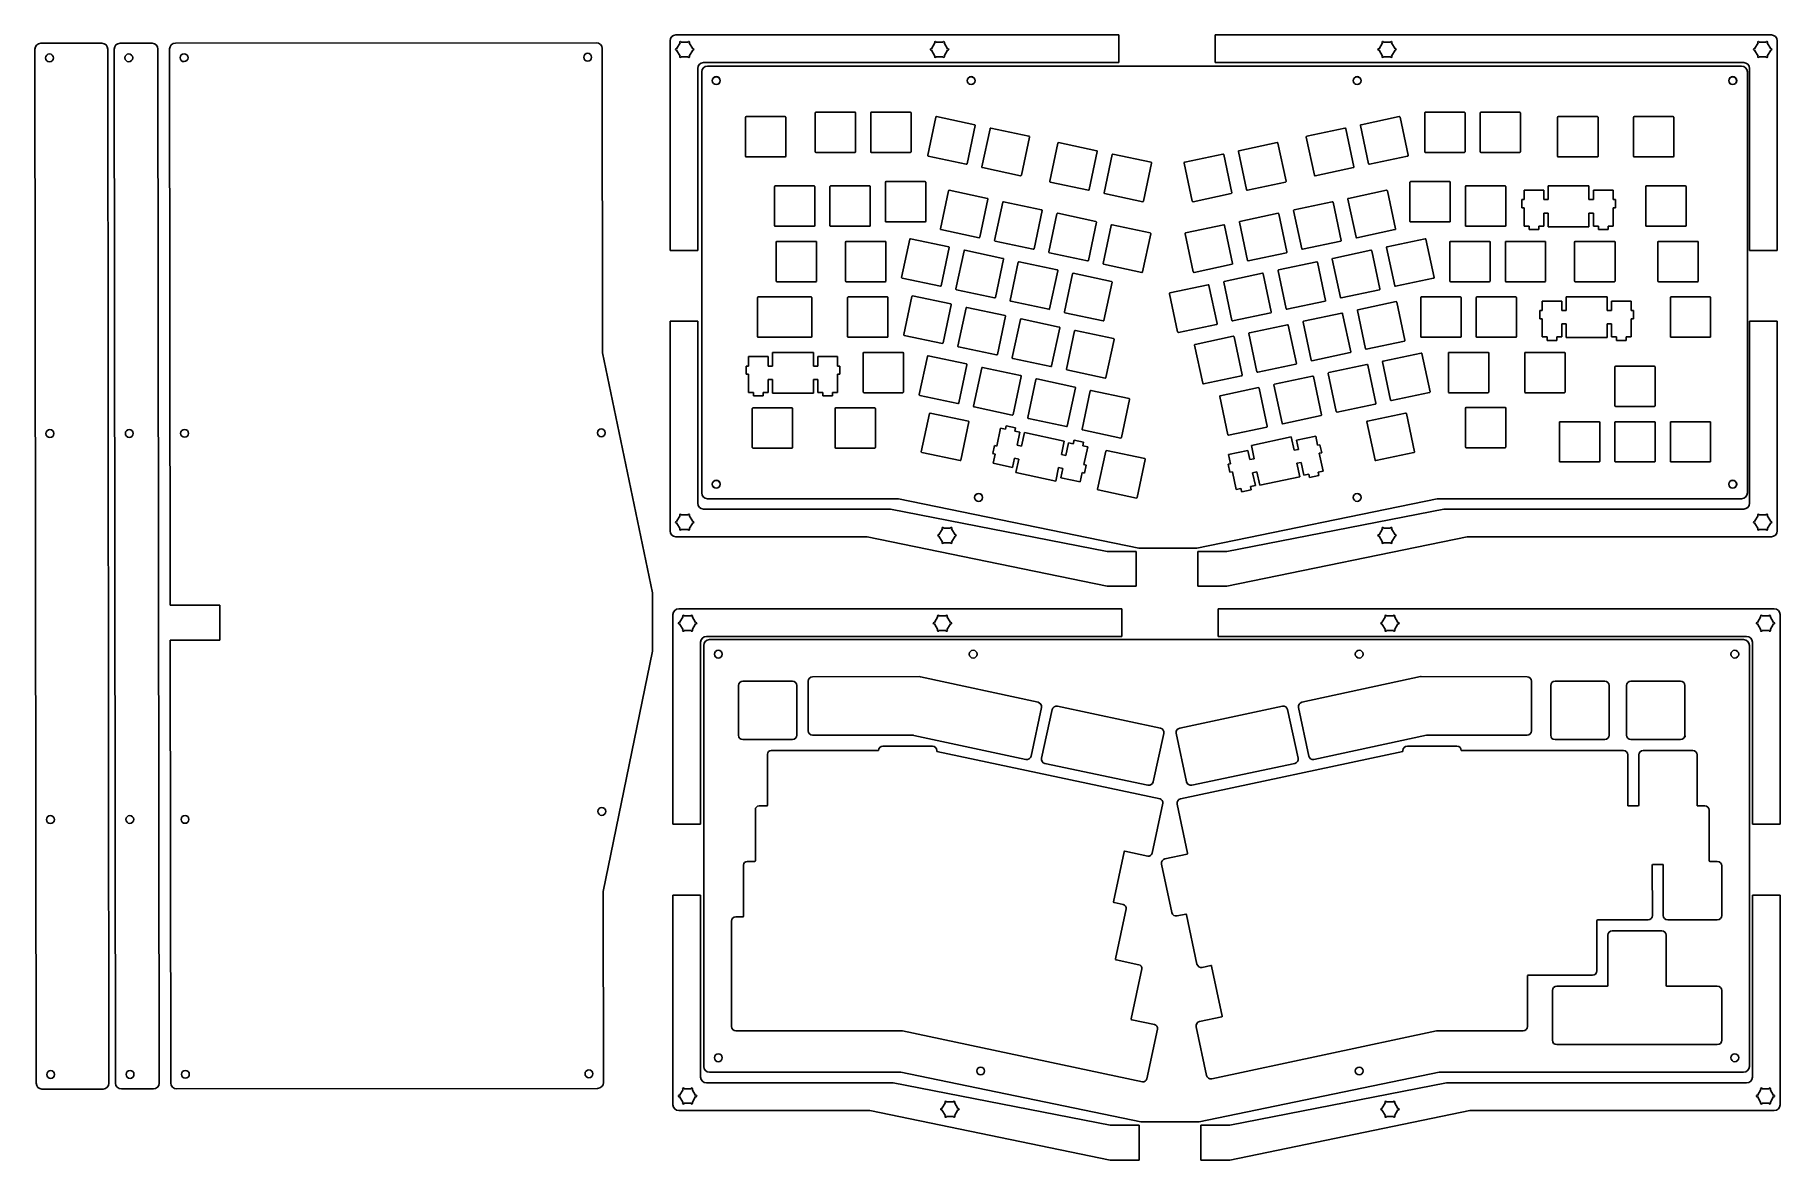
# Model space of a CAD drawing. Header units: inches. Extents: x -11.8 to 11.8, y -2.1 to 13.1.
import ezdxf

# ---------------------------------------------------------------- set-up
doc = ezdxf.new("R2010")
doc.units = ezdxf.units.IN
doc.header["$MEASUREMENT"] = 0
doc.layers.get('0').update_dxf_attribs({"lineweight": 0})

msp = doc.modelspace()

# ---------------------------------------------------------------- linework, layer by layer
at = {"color": 18, "lineweight": 25, "true_color": 0x000000}
for p, q in [((-11.756, 12.992), (-10.929, 12.993)), ((-10.683, 12.993), (-10.25, 12.993)), ((-9.936, 12.994), (-4.243, 13.001)), ((-3.247, 10.193), (-3.247, 13.027)), ((-3.168, 13.106), (2.82, 13.106)), ((-3.112, 12.999), (-3.159, 12.917)), ((-3.003, 13.007), (-3.097, 13.007)), ((-2.941, 12.917), (-2.988, 12.999)), ((0.334, 12.999), (0.287, 12.917)), ((0.443, 13.007), (0.349, 13.007)), ((0.505, 12.917), (0.458, 12.999)), ((2.82, 13.106), (2.82, 12.732)), ((4.124, 13.106), (4.124, 12.732)), ((11.643, 13.106), (4.124, 13.106)), ((6.385, 12.999), (6.338, 12.917)), ((6.493, 13.007), (6.399, 13.007)), ((6.555, 12.917), (6.508, 12.999)), ((11.463, 12.999), (11.416, 12.917)), ((11.572, 13.007), (11.478, 13.007)), ((11.634, 12.917), (11.586, 12.999)), ((11.722, 10.193), (11.722, 13.027)), ((-11.817, -1.067), (-11.835, 12.913)), ((-10.85, 12.914), (-10.833, -1.066)), ((-10.745, -1.066), (-10.762, 12.914)), ((-10.171, 12.915), (-10.154, -1.065)), ((-10.005, 5.396), (-10.014, 12.916)), ((-4.164, 12.923), (-4.159, 8.807)), ((-3.159, 12.901), (-3.112, 12.819)), ((-3.097, 12.811), (-3.003, 12.811)), ((-2.988, 12.819), (-2.941, 12.901)), ((0.287, 12.901), (0.334, 12.819)), ((0.349, 12.811), (0.443, 12.811)), ((0.458, 12.819), (0.505, 12.901)), ((6.338, 12.901), (6.385, 12.819)), ((6.399, 12.811), (6.493, 12.811)), ((6.508, 12.819), (6.555, 12.901)), ((11.416, 12.901), (11.463, 12.819)), ((11.478, 12.811), (11.572, 12.811)), ((11.586, 12.819), (11.634, 12.901)), ((-2.873, 12.653), (-2.873, 10.193)), ((-2.819, 6.914), (-2.819, 12.607)), ((2.82, 12.732), (-2.794, 12.732)), ((-2.741, 12.685), (11.239, 12.685)), ((4.124, 12.732), (11.269, 12.732)), ((11.318, 12.607), (11.318, 6.914)), ((11.348, 12.653), (11.348, 10.193)), ((-1.284, 11.524), (-1.284, 12.052)), ((-1.275, 12.061), (-0.747, 12.061)), ((-0.739, 12.052), (-0.739, 11.524)), ((-0.534, 11.524), (-0.534, 12.052)), ((-0.525, 12.061), (0.003, 12.061)), ((0.011, 12.052), (0.011, 11.524)), ((6.956, 11.524), (6.956, 12.052)), ((6.964, 12.061), (7.492, 12.061)), ((7.501, 12.052), (7.501, 11.524)), ((7.706, 11.524), (7.706, 12.052)), ((7.714, 12.061), (8.242, 12.061)), ((8.251, 12.052), (8.251, 11.524)), ((-2.227, 11.465), (-2.227, 11.993)), ((-2.227, 11.465), (-2.227, 11.993)), ((-2.218, 12.002), (-1.691, 12.002)), ((-2.218, 12.002), (-1.691, 12.002)), ((-1.682, 11.993), (-1.682, 11.465)), ((-1.682, 11.993), (-1.682, 11.465)), ((0.236, 11.478), (0.345, 11.994)), ((0.356, 12.001), (0.872, 11.891)), ((0.879, 11.881), (0.769, 11.365)), ((0.969, 11.322), (1.079, 11.838)), ((1.089, 11.845), (1.605, 11.735)), ((5.362, 11.735), (5.878, 11.845)), ((5.888, 11.838), (5.998, 11.322)), ((6.198, 11.365), (6.089, 11.881)), ((6.095, 11.891), (6.612, 12.001)), ((6.622, 11.994), (6.732, 11.478)), ((8.753, 11.465), (8.753, 11.993)), ((8.753, 11.465), (8.753, 11.993)), ((8.762, 12.002), (9.29, 12.002)), ((8.762, 12.002), (9.29, 12.002)), ((9.299, 11.993), (9.299, 11.465)), ((9.299, 11.993), (9.299, 11.465)), ((9.779, 11.465), (9.779, 11.993)), ((9.779, 11.465), (9.779, 11.993)), ((9.788, 12.002), (10.315, 12.002)), ((9.788, 12.002), (10.315, 12.002)), ((10.324, 11.993), (10.324, 11.465)), ((10.324, 11.993), (10.324, 11.465)), ((1.612, 11.725), (1.503, 11.209)), ((1.886, 11.127), (1.996, 11.643)), ((2.006, 11.65), (2.522, 11.54)), ((4.445, 11.54), (4.961, 11.65)), ((4.971, 11.643), (5.081, 11.127)), ((5.465, 11.209), (5.355, 11.725)), ((-1.691, 11.457), (-2.218, 11.457)), ((-1.691, 11.457), (-2.218, 11.457)), ((-0.747, 11.516), (-1.275, 11.516)), ((0.003, 11.516), (-0.525, 11.516)), ((0.758, 11.358), (0.242, 11.468)), ((2.529, 11.53), (2.42, 11.014)), ((2.62, 10.971), (2.73, 11.487)), ((2.74, 11.494), (3.256, 11.385)), ((3.263, 11.374), (3.153, 10.858)), ((3.814, 10.858), (3.704, 11.374)), ((3.711, 11.385), (4.227, 11.494)), ((4.238, 11.487), (4.347, 10.971)), ((4.548, 11.014), (4.438, 11.53)), ((6.725, 11.468), (6.209, 11.358)), ((7.492, 11.516), (6.964, 11.516)), ((8.242, 11.516), (7.714, 11.516)), ((9.29, 11.457), (8.762, 11.457)), ((9.29, 11.457), (8.762, 11.457)), ((10.315, 11.457), (9.788, 11.457)), ((10.315, 11.457), (9.788, 11.457)), ((-0.335, 10.587), (-0.335, 11.115)), ((-0.326, 11.123), (0.201, 11.123)), ((0.21, 11.115), (0.21, 10.587)), ((1.492, 11.202), (0.976, 11.312)), ((2.409, 11.007), (1.893, 11.117)), ((5.074, 11.117), (4.558, 11.007)), ((5.991, 11.312), (5.475, 11.202)), ((6.757, 10.587), (6.757, 11.115)), ((6.766, 11.123), (7.293, 11.123)), ((7.302, 11.115), (7.302, 10.587)), ((-1.835, 10.528), (-1.835, 11.055)), ((-1.835, 10.528), (-1.835, 11.055)), ((-1.826, 11.064), (-1.299, 11.064)), ((-1.826, 11.064), (-1.299, 11.064)), ((-1.29, 11.055), (-1.29, 10.528)), ((-1.29, 11.055), (-1.29, 10.528)), ((-1.085, 10.528), (-1.085, 11.055)), ((-1.076, 11.064), (-0.549, 11.064)), ((-0.54, 11.055), (-0.54, 10.528)), ((0.407, 10.483), (0.517, 10.999)), ((0.527, 11.006), (1.043, 10.896)), ((1.05, 10.886), (0.94, 10.37)), ((3.143, 10.851), (2.627, 10.961)), ((4.341, 10.961), (3.825, 10.851)), ((6.027, 10.37), (5.917, 10.886)), ((5.924, 10.896), (6.44, 11.006)), ((6.451, 10.999), (6.56, 10.483)), ((7.507, 10.528), (7.507, 11.055)), ((7.516, 11.064), (8.043, 11.064)), ((8.052, 11.055), (8.052, 10.528)), ((8.3, 10.879), (8.267, 10.879)), ((8.267, 10.879), (8.267, 10.769)), ((8.566, 11.006), (8.3, 11.006)), ((8.3, 11.006), (8.3, 10.879)), ((8.566, 10.879), (8.566, 11.006)), ((8.626, 10.879), (8.566, 10.879)), ((8.626, 11.064), (8.626, 10.879)), ((9.177, 11.064), (8.626, 11.064)), ((9.177, 10.879), (9.177, 11.064)), ((9.237, 10.879), (9.177, 10.879)), ((9.503, 11.006), (9.237, 11.006)), ((9.237, 11.006), (9.237, 10.879)), ((9.503, 10.879), (9.503, 11.006)), ((9.535, 10.879), (9.503, 10.879)), ((9.535, 10.769), (9.535, 10.879)), ((9.944, 10.528), (9.944, 11.055)), ((9.944, 10.528), (9.944, 11.055)), ((9.953, 11.064), (10.481, 11.064)), ((9.953, 11.064), (10.481, 11.064)), ((10.489, 11.055), (10.489, 10.528)), ((10.489, 11.055), (10.489, 10.528)), ((1.141, 10.327), (1.25, 10.843)), ((1.261, 10.85), (1.777, 10.74)), ((1.784, 10.73), (1.674, 10.214)), ((1.874, 10.171), (1.984, 10.687)), ((1.994, 10.694), (2.51, 10.585)), ((4.457, 10.585), (4.973, 10.694)), ((4.983, 10.687), (5.093, 10.171)), ((5.293, 10.214), (5.184, 10.73)), ((5.19, 10.741), (5.706, 10.85)), ((5.717, 10.843), (5.827, 10.327)), ((8.267, 10.769), (8.3, 10.769)), ((8.3, 10.769), (8.3, 10.522)), ((8.566, 10.522), (8.566, 10.698)), ((8.566, 10.698), (8.626, 10.698)), ((8.626, 10.698), (8.626, 10.513)), ((9.177, 10.513), (9.177, 10.698)), ((9.177, 10.698), (9.237, 10.698)), ((9.237, 10.698), (9.237, 10.522)), ((9.503, 10.522), (9.503, 10.769)), ((9.503, 10.769), (9.535, 10.769)), ((-1.299, 10.519), (-1.826, 10.519)), ((-1.299, 10.519), (-1.826, 10.519)), ((-0.549, 10.519), (-1.076, 10.519)), ((0.201, 10.578), (-0.326, 10.578)), ((0.93, 10.363), (0.414, 10.473)), ((2.517, 10.574), (2.408, 10.058)), ((2.608, 10.015), (2.718, 10.531)), ((2.728, 10.538), (3.244, 10.429)), ((3.251, 10.418), (3.141, 9.902)), ((3.826, 9.902), (3.716, 10.418)), ((3.723, 10.429), (4.239, 10.538)), ((4.25, 10.531), (4.359, 10.015)), ((4.56, 10.058), (4.45, 10.574)), ((6.553, 10.473), (6.037, 10.363)), ((7.293, 10.578), (6.766, 10.578)), ((8.043, 10.519), (7.516, 10.519)), ((8.3, 10.522), (8.368, 10.522)), ((8.368, 10.522), (8.368, 10.475)), ((8.368, 10.475), (8.498, 10.475)), ((8.498, 10.475), (8.498, 10.522)), ((8.498, 10.522), (8.566, 10.522)), ((8.626, 10.513), (9.177, 10.513)), ((9.237, 10.522), (9.305, 10.522)), ((9.305, 10.522), (9.305, 10.475)), ((9.305, 10.475), (9.435, 10.475)), ((9.435, 10.475), (9.435, 10.522)), ((9.435, 10.522), (9.503, 10.522)), ((10.481, 10.519), (9.953, 10.519)), ((10.481, 10.519), (9.953, 10.519)), ((-2.873, 10.193), (-3.247, 10.193)), ((-1.811, 9.778), (-1.811, 10.305)), ((-1.803, 10.314), (-1.275, 10.314)), ((-1.266, 10.305), (-1.266, 9.778)), ((-0.874, 9.778), (-0.874, 10.305)), ((-0.865, 10.314), (-0.338, 10.314)), ((-0.329, 10.305), (-0.329, 9.778)), ((-0.116, 9.828), (-0.006, 10.344)), ((0.004, 10.35), (0.52, 10.241)), ((0.527, 10.23), (0.418, 9.714)), ((0.618, 9.672), (0.728, 10.188)), ((0.738, 10.195), (1.254, 10.085)), ((1.663, 10.207), (1.147, 10.317)), ((2.397, 10.051), (1.881, 10.161)), ((5.086, 10.161), (4.57, 10.051)), ((5.82, 10.317), (5.304, 10.207)), ((5.713, 10.085), (6.229, 10.195)), ((6.24, 10.188), (6.349, 9.672)), ((6.55, 9.714), (6.44, 10.23)), ((6.447, 10.241), (6.963, 10.35)), ((6.973, 10.344), (7.083, 9.828)), ((7.296, 9.778), (7.296, 10.305)), ((7.305, 10.314), (7.832, 10.314)), ((7.841, 10.305), (7.841, 9.778)), ((8.046, 9.778), (8.046, 10.305)), ((8.055, 10.314), (8.582, 10.314)), ((8.591, 10.305), (8.591, 9.778)), ((8.983, 9.778), (8.983, 10.305)), ((8.992, 10.314), (9.52, 10.314)), ((9.529, 10.305), (9.529, 9.778)), ((10.108, 9.778), (10.108, 10.305)), ((10.117, 10.314), (10.645, 10.314)), ((10.654, 10.305), (10.654, 9.778)), ((11.348, 10.193), (11.722, 10.193)), ((1.261, 10.074), (1.151, 9.558)), ((1.351, 9.516), (1.461, 10.032)), ((1.472, 10.039), (1.988, 9.929)), ((1.995, 9.918), (1.885, 9.402)), ((3.131, 9.895), (2.615, 10.005)), ((4.353, 10.005), (3.837, 9.895)), ((5.082, 9.402), (4.973, 9.918)), ((4.98, 9.929), (5.496, 10.039)), ((5.506, 10.032), (5.616, 9.516)), ((5.816, 9.558), (5.706, 10.074)), ((-1.275, 9.769), (-1.803, 9.769)), ((-0.338, 9.769), (-0.865, 9.769)), ((0.407, 9.707), (-0.109, 9.817)), ((2.085, 9.36), (2.195, 9.876)), ((2.205, 9.883), (2.721, 9.773)), ((2.728, 9.762), (2.618, 9.246)), ((3.512, 9.617), (4.028, 9.727)), ((4.039, 9.72), (4.149, 9.204)), ((4.349, 9.246), (4.239, 9.762)), ((4.246, 9.773), (4.762, 9.883)), ((4.773, 9.876), (4.882, 9.36)), ((7.076, 9.817), (6.56, 9.707)), ((7.832, 9.769), (7.305, 9.769)), ((8.582, 9.769), (8.055, 9.769)), ((9.52, 9.769), (8.992, 9.769)), ((10.645, 9.769), (10.117, 9.769)), ((-2.065, 9.028), (-2.065, 9.555)), ((-2.056, 9.564), (-1.341, 9.564)), ((-1.332, 9.555), (-1.332, 9.028)), ((-0.846, 9.028), (-0.846, 9.555)), ((-0.838, 9.564), (-0.31, 9.564)), ((-0.301, 9.555), (-0.301, 9.028)), ((-0.088, 9.055), (0.021, 9.571)), ((0.032, 9.578), (0.548, 9.468)), ((0.555, 9.458), (0.445, 8.942)), ((1.141, 9.551), (0.625, 9.661)), ((1.874, 9.396), (1.358, 9.505)), ((3.615, 9.091), (3.506, 9.607)), ((5.609, 9.505), (5.093, 9.396)), ((6.343, 9.661), (5.827, 9.552)), ((6.053, 9.39), (6.569, 9.5)), ((6.579, 9.493), (6.689, 8.977)), ((6.902, 9.028), (6.902, 9.555)), ((6.91, 9.564), (7.438, 9.564)), ((7.447, 9.555), (7.447, 9.028)), ((7.652, 9.028), (7.652, 9.555)), ((7.66, 9.564), (8.188, 9.564)), ((8.197, 9.555), (8.197, 9.028)), ((8.81, 9.506), (8.544, 9.506)), ((8.544, 9.506), (8.544, 9.379)), ((8.81, 9.379), (8.81, 9.506)), ((8.87, 9.564), (8.87, 9.379)), ((9.421, 9.564), (8.87, 9.564)), ((9.421, 9.379), (9.421, 9.564)), ((9.747, 9.506), (9.481, 9.506)), ((9.481, 9.506), (9.481, 9.379)), ((9.747, 9.379), (9.747, 9.506)), ((10.277, 9.028), (10.277, 9.555)), ((10.285, 9.564), (10.813, 9.564)), ((10.822, 9.555), (10.822, 9.028)), ((-3.247, 9.234), (-3.247, 6.4)), ((-2.873, 9.234), (-3.247, 9.234)), ((-2.873, 6.774), (-2.873, 9.234)), ((0.645, 8.899), (0.755, 9.415)), ((0.766, 9.422), (1.282, 9.312)), ((1.288, 9.302), (1.179, 8.786)), ((1.379, 8.743), (1.489, 9.259)), ((1.499, 9.266), (2.015, 9.156)), ((2.608, 9.24), (2.092, 9.349)), ((4.875, 9.349), (4.359, 9.24)), ((5.422, 8.708), (5.312, 9.224)), ((5.319, 9.234), (5.835, 9.344)), ((5.845, 9.337), (5.955, 8.821)), ((6.155, 8.864), (6.046, 9.38)), ((8.544, 9.379), (8.512, 9.379)), ((8.512, 9.379), (8.512, 9.269)), ((8.512, 9.269), (8.544, 9.269)), ((8.544, 9.269), (8.544, 9.022)), ((8.87, 9.379), (8.81, 9.379)), ((9.481, 9.379), (9.421, 9.379)), ((9.78, 9.379), (9.747, 9.379)), ((9.747, 9.022), (9.747, 9.269)), ((9.747, 9.269), (9.78, 9.269)), ((9.78, 9.269), (9.78, 9.379)), ((11.722, 9.234), (11.348, 9.234)), ((11.348, 9.234), (11.348, 6.774)), ((11.722, 6.4), (11.722, 9.234)), ((-1.341, 9.019), (-2.056, 9.019)), ((-0.31, 9.019), (-0.838, 9.019)), ((0.435, 8.935), (-0.081, 9.044)), ((2.022, 9.146), (1.912, 8.63)), ((2.113, 8.587), (2.222, 9.103)), ((2.233, 9.11), (2.749, 9)), ((2.756, 8.99), (2.646, 8.474)), ((4.142, 9.193), (3.626, 9.084)), ((3.852, 8.922), (4.368, 9.032)), ((4.378, 9.025), (4.488, 8.509)), ((4.688, 8.552), (4.578, 9.068)), ((4.585, 9.078), (5.101, 9.188)), ((5.112, 9.181), (5.222, 8.665)), ((6.682, 8.967), (6.166, 8.857)), ((7.438, 9.019), (6.91, 9.019)), ((8.188, 9.019), (7.66, 9.019)), ((8.544, 9.022), (8.612, 9.022)), ((8.612, 9.022), (8.612, 8.975)), ((8.612, 8.975), (8.742, 8.975)), ((8.742, 8.975), (8.742, 9.022)), ((8.742, 9.022), (8.81, 9.022)), ((8.81, 9.022), (8.81, 9.198)), ((8.81, 9.198), (8.87, 9.198)), ((8.87, 9.198), (8.87, 9.013)), ((8.87, 9.013), (9.421, 9.013)), ((9.421, 9.013), (9.421, 9.198)), ((9.421, 9.198), (9.481, 9.198)), ((9.481, 9.198), (9.481, 9.022)), ((9.481, 9.022), (9.549, 9.022)), ((9.549, 9.022), (9.549, 8.975)), ((9.549, 8.975), (9.679, 8.975)), ((9.679, 8.975), (9.679, 9.022)), ((9.679, 9.022), (9.747, 9.022)), ((10.813, 9.019), (10.285, 9.019)), ((-4.159, 8.807), (-3.486, 5.562)), ((-1.921, 8.756), (-2.186, 8.756)), ((-2.186, 8.756), (-2.186, 8.629)), ((-1.921, 8.629), (-1.921, 8.756)), ((-1.86, 8.814), (-1.86, 8.629)), ((-1.309, 8.814), (-1.86, 8.814)), ((-1.309, 8.629), (-1.309, 8.814)), ((-0.984, 8.756), (-1.249, 8.756)), ((-1.249, 8.756), (-1.249, 8.629)), ((-0.984, 8.629), (-0.984, 8.756)), ((-0.636, 8.278), (-0.636, 8.805)), ((-0.627, 8.814), (-0.099, 8.814)), ((-0.091, 8.805), (-0.091, 8.278)), ((0.123, 8.243), (0.232, 8.759)), ((0.243, 8.766), (0.759, 8.657)), ((1.168, 8.779), (0.652, 8.889)), ((1.902, 8.623), (1.386, 8.733)), ((3.955, 8.396), (3.845, 8.912)), ((5.948, 8.811), (5.432, 8.701)), ((6.392, 8.696), (6.908, 8.805)), ((6.918, 8.798), (7.028, 8.282)), ((7.277, 8.278), (7.277, 8.805)), ((7.285, 8.814), (7.813, 8.814)), ((7.822, 8.805), (7.822, 8.278)), ((8.308, 8.278), (8.308, 8.805)), ((8.317, 8.814), (8.844, 8.814)), ((8.853, 8.805), (8.853, 8.278)), ((-2.186, 8.629), (-2.219, 8.629)), ((-2.219, 8.629), (-2.219, 8.519)), ((-2.219, 8.519), (-2.186, 8.519)), ((-2.186, 8.519), (-2.186, 8.272)), ((-1.86, 8.629), (-1.921, 8.629)), ((-1.249, 8.629), (-1.309, 8.629)), ((-0.951, 8.629), (-0.984, 8.629)), ((-0.984, 8.272), (-0.984, 8.519)), ((-0.984, 8.519), (-0.951, 8.519)), ((-0.951, 8.519), (-0.951, 8.629)), ((0.766, 8.646), (0.656, 8.13)), ((0.856, 8.087), (0.966, 8.604)), ((0.976, 8.61), (1.492, 8.501)), ((2.635, 8.467), (2.119, 8.577)), ((4.481, 8.499), (3.965, 8.389)), ((5.215, 8.655), (4.699, 8.545)), ((5.761, 8.013), (5.651, 8.529)), ((5.658, 8.54), (6.174, 8.649)), ((6.185, 8.643), (6.294, 8.127)), ((6.495, 8.169), (6.385, 8.685)), ((9.527, 8.09), (9.527, 8.618)), ((9.535, 8.627), (10.063, 8.627)), ((10.072, 8.618), (10.072, 8.09)), ((-2.186, 8.272), (-2.118, 8.272)), ((-2.118, 8.272), (-2.118, 8.225)), ((-1.988, 8.225), (-1.988, 8.272)), ((-1.988, 8.272), (-1.921, 8.272)), ((-1.921, 8.272), (-1.921, 8.448)), ((-1.921, 8.448), (-1.86, 8.448)), ((-1.86, 8.448), (-1.86, 8.263)), ((-1.86, 8.263), (-1.309, 8.263)), ((-1.309, 8.263), (-1.309, 8.448)), ((-1.309, 8.448), (-1.249, 8.448)), ((-1.249, 8.448), (-1.249, 8.272)), ((-1.249, 8.272), (-1.181, 8.272)), ((-1.181, 8.272), (-1.181, 8.225)), ((-1.051, 8.225), (-1.051, 8.272)), ((-1.051, 8.272), (-0.984, 8.272)), ((-0.099, 8.269), (-0.627, 8.269)), ((1.499, 8.49), (1.39, 7.974)), ((1.59, 7.932), (1.7, 8.448)), ((1.71, 8.454), (2.226, 8.345)), ((2.233, 8.334), (2.123, 7.818)), ((2.323, 7.776), (2.433, 8.292)), ((2.444, 8.298), (2.96, 8.189)), ((4.191, 8.228), (4.707, 8.337)), ((4.718, 8.331), (4.827, 7.815)), ((5.028, 7.857), (4.918, 8.373)), ((4.925, 8.384), (5.441, 8.493)), ((5.451, 8.487), (5.561, 7.971)), ((7.021, 8.272), (6.505, 8.162)), ((7.813, 8.269), (7.285, 8.269)), ((8.844, 8.269), (8.317, 8.269)), ((-2.135, 7.528), (-2.135, 8.055)), ((-2.127, 8.064), (-1.599, 8.064)), ((-2.118, 8.225), (-1.988, 8.225)), ((-1.59, 8.055), (-1.59, 7.528)), ((-1.181, 8.225), (-1.051, 8.225)), ((-1.016, 7.528), (-1.016, 8.055)), ((-1.007, 8.064), (-0.48, 8.064)), ((-0.471, 8.055), (-0.471, 7.528)), ((0.645, 8.123), (0.129, 8.233)), ((1.379, 7.967), (0.863, 8.077)), ((2.966, 8.178), (2.857, 7.662)), ((4.294, 7.701), (4.184, 8.217)), ((6.288, 8.116), (5.772, 8.006)), ((7.508, 7.534), (7.508, 8.061)), ((7.516, 8.07), (8.044, 8.07)), ((8.053, 8.061), (8.053, 7.534)), ((10.063, 8.082), (9.535, 8.082)), ((0.15, 7.471), (0.26, 7.987)), ((0.27, 7.994), (0.786, 7.884)), ((0.793, 7.873), (0.683, 7.357)), ((1.222, 7.788), (1.171, 7.547)), ((1.289, 7.774), (1.222, 7.788)), ((1.298, 7.82), (1.289, 7.774)), ((1.425, 7.793), (1.298, 7.82)), ((1.416, 7.747), (1.425, 7.793)), ((2.113, 7.811), (1.597, 7.921)), ((4.82, 7.804), (4.304, 7.694)), ((5.554, 7.96), (5.038, 7.85)), ((6.284, 7.357), (6.174, 7.874)), ((6.181, 7.884), (6.697, 7.994)), ((6.708, 7.987), (6.817, 7.471)), ((8.777, 7.34), (8.777, 7.868)), ((8.785, 7.877), (9.313, 7.877)), ((9.322, 7.868), (9.322, 7.34)), ((9.527, 7.34), (9.527, 7.868)), ((9.535, 7.877), (10.063, 7.877)), ((10.072, 7.868), (10.072, 7.34)), ((10.277, 7.34), (10.277, 7.868)), ((10.285, 7.877), (10.813, 7.877)), ((10.822, 7.868), (10.822, 7.34)), ((1.139, 7.553), (1.116, 7.446)), ((1.171, 7.547), (1.139, 7.553)), ((1.482, 7.733), (1.416, 7.747)), ((1.445, 7.561), (1.482, 7.733)), ((1.504, 7.548), (1.445, 7.561)), ((1.543, 7.729), (1.504, 7.548)), ((2.082, 7.615), (1.543, 7.729)), ((2.043, 7.434), (2.082, 7.615)), ((2.139, 7.593), (2.102, 7.421)), ((2.205, 7.579), (2.139, 7.593)), ((2.215, 7.625), (2.205, 7.579)), ((2.342, 7.598), (2.215, 7.625)), ((2.846, 7.655), (2.33, 7.765)), ((2.332, 7.552), (2.342, 7.598)), ((2.399, 7.538), (2.332, 7.552)), ((5.151, 7.672), (4.612, 7.557)), ((4.612, 7.557), (4.65, 7.376)), ((5.19, 7.491), (5.151, 7.672)), ((5.482, 7.683), (5.222, 7.628)), ((5.222, 7.628), (5.248, 7.503)), ((5.508, 7.558), (5.482, 7.683)), ((5.54, 7.565), (5.508, 7.558)), ((5.563, 7.457), (5.54, 7.565)), ((-1.599, 7.519), (-2.127, 7.519)), ((-0.48, 7.519), (-1.007, 7.519)), ((0.673, 7.351), (0.157, 7.46)), ((1.116, 7.446), (1.148, 7.439)), ((1.148, 7.439), (1.121, 7.314)), ((1.381, 7.259), (1.408, 7.384)), ((1.408, 7.384), (1.467, 7.371)), ((1.467, 7.371), (1.428, 7.19)), ((2.102, 7.421), (2.043, 7.434)), ((2.347, 7.297), (2.399, 7.538)), ((2.534, 6.964), (2.644, 7.48)), ((2.655, 7.487), (3.171, 7.377)), ((3.177, 7.367), (3.068, 6.851)), ((4.565, 7.488), (4.305, 7.433)), ((4.305, 7.433), (4.332, 7.308)), ((4.592, 7.364), (4.565, 7.488)), ((4.65, 7.376), (4.592, 7.364)), ((5.248, 7.503), (5.19, 7.491)), ((5.227, 7.314), (5.286, 7.326)), ((5.286, 7.326), (5.323, 7.154)), ((5.531, 7.451), (5.563, 7.457)), ((5.583, 7.209), (5.531, 7.451)), ((6.81, 7.46), (6.294, 7.351)), ((8.044, 7.525), (7.516, 7.525)), ((9.313, 7.332), (8.785, 7.332)), ((10.063, 7.332), (9.535, 7.332)), ((10.813, 7.332), (10.285, 7.332)), ((1.121, 7.314), (1.381, 7.259)), ((1.428, 7.19), (1.967, 7.075)), ((1.967, 7.075), (2.006, 7.256)), ((2.006, 7.256), (2.064, 7.244)), ((2.064, 7.244), (2.038, 7.12)), ((2.038, 7.12), (2.298, 7.064)), ((2.298, 7.064), (2.324, 7.189)), ((2.324, 7.189), (2.356, 7.182)), ((2.379, 7.29), (2.347, 7.297)), ((2.356, 7.182), (2.379, 7.29)), ((4.332, 7.308), (4.3, 7.302)), ((4.3, 7.302), (4.323, 7.194)), ((4.323, 7.194), (4.355, 7.201)), ((4.355, 7.201), (4.406, 6.959)), ((4.629, 7.186), (4.688, 7.199)), ((4.666, 7.014), (4.629, 7.186)), ((4.688, 7.199), (4.727, 7.018)), ((4.727, 7.018), (5.266, 7.133)), ((5.266, 7.133), (5.227, 7.314)), ((5.323, 7.154), (5.389, 7.168)), ((5.389, 7.168), (5.399, 7.122)), ((5.399, 7.122), (5.526, 7.149)), ((5.516, 7.195), (5.583, 7.209)), ((5.526, 7.149), (5.516, 7.195)), ((3.057, 6.844), (2.541, 6.954)), ((4.406, 6.959), (4.472, 6.973)), ((4.472, 6.973), (4.482, 6.927)), ((4.482, 6.927), (4.609, 6.954)), ((4.6, 7), (4.666, 7.014)), ((4.609, 6.954), (4.6, 7)), ((-3.112, 6.608), (-3.159, 6.526)), ((-3.003, 6.616), (-3.097, 6.616)), ((-2.941, 6.526), (-2.988, 6.608)), ((-0.269, 6.695), (-2.794, 6.695)), ((-0.157, 6.835), (-2.741, 6.835)), ((2.662, 6.124), (-0.269, 6.695)), ((3.09, 6.166), (-0.157, 6.835)), ((7.124, 6.835), (3.877, 6.166)), ((7.213, 6.695), (4.281, 6.124)), ((11.239, 6.835), (7.124, 6.835)), ((11.269, 6.695), (7.213, 6.695)), ((11.463, 6.608), (11.416, 6.526)), ((11.572, 6.616), (11.478, 6.616)), ((11.634, 6.526), (11.586, 6.608)), ((-3.159, 6.51), (-3.112, 6.428)), ((-3.097, 6.419), (-3.003, 6.419)), ((-2.988, 6.428), (-2.941, 6.51)), ((0.435, 6.429), (0.388, 6.348)), ((0.544, 6.438), (0.45, 6.438)), ((0.606, 6.348), (0.559, 6.429)), ((6.385, 6.429), (6.338, 6.348)), ((6.493, 6.438), (6.399, 6.438)), ((6.555, 6.348), (6.508, 6.429)), ((11.416, 6.51), (11.463, 6.428)), ((11.478, 6.42), (11.572, 6.42)), ((11.586, 6.428), (11.634, 6.51)), ((-3.168, 6.321), (-0.584, 6.321)), ((-0.584, 6.321), (2.662, 5.652)), ((0.388, 6.331), (0.435, 6.249)), ((0.45, 6.241), (0.544, 6.241)), ((0.559, 6.249), (0.606, 6.331)), ((3.877, 6.166), (3.09, 6.166)), ((4.281, 5.652), (7.528, 6.321)), ((6.338, 6.331), (6.385, 6.249)), ((6.399, 6.241), (6.493, 6.241)), ((6.508, 6.249), (6.555, 6.331)), ((7.528, 6.321), (11.643, 6.321)), ((3.056, 6.124), (2.662, 6.124)), ((3.056, 5.652), (3.056, 6.124)), ((3.887, 6.124), (3.887, 5.652)), ((4.281, 6.124), (3.887, 6.124)), ((-3.486, 5.562), (-3.485, 4.774)), ((2.662, 5.652), (3.056, 5.652)), ((3.887, 5.652), (4.281, 5.652)), ((-9.336, 5.397), (-10.005, 5.396)), ((-9.335, 4.925), (-9.336, 5.397)), ((-3.208, 2.436), (-3.208, 5.27)), ((-3.129, 5.348), (2.859, 5.348)), ((-3.072, 5.241), (-3.12, 5.16)), ((-2.964, 5.25), (-3.058, 5.25)), ((-2.902, 5.16), (-2.949, 5.241)), ((0.374, 5.241), (0.327, 5.16)), ((0.482, 5.25), (0.388, 5.25)), ((0.544, 5.16), (0.497, 5.241)), ((2.859, 5.348), (2.859, 4.974)), ((4.163, 5.348), (4.163, 4.974)), ((11.682, 5.348), (4.163, 5.348)), ((6.424, 5.241), (6.377, 5.16)), ((6.533, 5.25), (6.439, 5.25)), ((6.594, 5.16), (6.547, 5.241)), ((11.502, 5.241), (11.455, 5.16)), ((11.611, 5.25), (11.517, 5.25)), ((11.673, 5.16), (11.626, 5.241)), ((11.761, 2.436), (11.761, 5.27)), ((-3.12, 5.143), (-3.072, 5.061)), ((-3.058, 5.053), (-2.964, 5.053)), ((-2.949, 5.061), (-2.902, 5.143)), ((2.859, 4.974), (-2.755, 4.974)), ((0.327, 5.143), (0.374, 5.061)), ((0.388, 5.053), (0.482, 5.053)), ((0.497, 5.061), (0.544, 5.143)), ((4.163, 4.974), (11.308, 4.974)), ((6.377, 5.143), (6.424, 5.061)), ((6.439, 5.053), (6.533, 5.053)), ((6.547, 5.061), (6.594, 5.143)), ((11.455, 5.143), (11.502, 5.061)), ((11.517, 5.053), (11.611, 5.053)), ((11.626, 5.061), (11.673, 5.143)), ((-10.005, 4.924), (-9.335, 4.925)), ((-9.997, -1.064), (-10.005, 4.924)), ((-3.485, 4.774), (-4.15, 1.527)), ((-2.834, 4.896), (-2.834, 2.436)), ((-2.792, -0.841), (-2.792, 4.852)), ((-2.713, 4.931), (11.266, 4.931)), ((11.345, 4.852), (11.345, -0.841)), ((11.387, 4.896), (11.387, 2.436)), ((-2.322, 4.31), (-2.322, 3.637)), ((-1.592, 4.369), (-2.263, 4.369)), ((-1.533, 3.639), (-1.533, 4.31)), ((-1.379, 4.369), (-1.379, 3.698)), ((0.132, 4.43), (-1.32, 4.428)), ((1.728, 4.083), (0.14, 4.429)), ((5.294, 4.083), (6.897, 4.432)), ((6.906, 4.433), (8.341, 4.428)), ((8.4, 4.369), (8.4, 3.697)), ((8.659, 4.31), (8.659, 3.637)), ((9.389, 4.369), (8.718, 4.369)), ((9.448, 3.639), (9.448, 4.31)), ((9.685, 4.31), (9.685, 3.639)), ((10.416, 4.369), (9.744, 4.369)), ((10.475, 3.629), (10.475, 4.31)), ((1.634, 3.357), (1.773, 4.013)), ((3.385, 3.733), (1.99, 4.03)), ((3.643, 3.734), (5.033, 4.03)), ((5.388, 3.357), (5.248, 4.013)), ((1.919, 3.984), (1.773, 3.327)), ((5.103, 3.984), (5.243, 3.326)), ((-2.263, 3.578), (-1.592, 3.58)), ((-1.32, 3.639), (0.042, 3.637)), ((0.05, 3.636), (1.564, 3.311)), ((3.284, 3.008), (3.43, 3.663)), ((3.737, 3.008), (3.597, 3.664)), ((6.982, 3.637), (5.458, 3.311)), ((8.341, 3.638), (6.99, 3.637)), ((8.718, 3.578), (9.389, 3.58)), ((9.744, 3.58), (9.84, 3.58)), ((9.84, 3.58), (10.416, 3.58)), ((-1.93, 3.382), (-1.93, 2.691)), ((-0.43, 3.432), (-1.881, 3.432)), ((-0.43, 3.432), (-0.43, 3.432)), ((0.301, 3.491), (-0.371, 3.491)), ((0.36, 3.418), (0.36, 3.432)), ((3.377, 2.776), (0.36, 3.418)), ((6.662, 3.417), (3.655, 2.778)), ((6.662, 3.432), (6.662, 3.417)), ((7.392, 3.491), (6.721, 3.491)), ((9.642, 3.432), (7.451, 3.432)), ((7.451, 3.432), (7.451, 3.432)), ((9.701, 2.692), (9.701, 3.373)), ((9.85, 3.373), (9.849, 2.691)), ((10.58, 3.432), (9.909, 3.432)), ((10.639, 2.691), (10.639, 3.373)), ((1.819, 3.257), (3.214, 2.962)), ((5.198, 3.256), (3.807, 2.962)), ((-2.094, 2.632), (-2.094, 1.942)), ((-1.94, 2.682), (-2.044, 2.682)), ((3.271, 2.042), (3.415, 2.718)), ((3.609, 2.708), (3.751, 2.042)), ((9.84, 2.682), (9.711, 2.682)), ((10.744, 2.682), (10.649, 2.682)), ((10.803, 1.941), (10.803, 2.623)), ((-2.834, 2.436), (-3.208, 2.436)), ((11.387, 2.436), (11.761, 2.436)), ((-2.104, 1.932), (-2.204, 1.932)), ((2.748, 1.386), (2.892, 2.062)), ((2.903, 2.07), (3.213, 2.004)), ((3.399, 1.897), (3.538, 1.24)), ((3.744, 2.03), (3.444, 1.967)), ((10.043, 1.892), (10.172, 1.892)), ((10.912, 1.932), (10.813, 1.932)), ((-2.254, 1.882), (-2.254, 1.191)), ((10.034, 1.201), (10.033, 1.882)), ((10.182, 1.882), (10.182, 1.201)), ((10.971, 1.201), (10.971, 1.873)), ((-4.15, 1.527), (-4.147, -1.057)), ((-3.208, 1.476), (-3.208, -1.358)), ((-2.834, 1.476), (-3.208, 1.476)), ((-2.834, -0.984), (-2.834, 1.476)), ((11.761, 1.476), (11.387, 1.476)), ((11.387, 1.476), (11.387, -0.984)), ((11.761, -1.358), (11.761, 1.476)), ((-2.263, 1.182), (-2.359, 1.182)), ((2.881, 1.348), (2.756, 1.375)), ((2.776, 0.614), (2.919, 1.29)), ((3.608, 1.195), (3.724, 1.219)), ((3.736, 1.212), (3.877, 0.545)), ((-2.418, 1.123), (-2.418, -0.299)), ((9.284, 0.451), (9.284, 1.132)), ((9.294, 1.142), (9.975, 1.142)), ((10.162, 0.994), (9.491, 0.994)), ((10.241, 1.142), (10.912, 1.142)), ((9.432, 0.935), (9.432, 0.254)), ((10.221, 0.254), (10.221, 0.935)), ((3.092, 0.536), (2.783, 0.602)), ((2.987, -0.198), (3.13, 0.478)), ((3.947, 0.5), (4.064, 0.525)), ((4.075, 0.517), (4.219, -0.159)), ((8.345, -0.301), (8.345, 0.382)), ((8.354, 0.392), (9.225, 0.392)), ((9.422, 0.244), (8.741, 0.244)), ((10.912, 0.244), (10.231, 0.244)), ((8.682, 0.185), (8.682, -0.486)), ((10.971, -0.486), (10.971, 0.185)), ((3.303, -0.275), (2.994, -0.209)), ((4.211, -0.17), (3.912, -0.234)), ((-2.359, -0.358), (-0.113, -0.357)), ((-0.104, -0.358), (3.139, -1.047)), ((3.197, -1.009), (3.341, -0.334)), ((3.866, -0.304), (4.006, -0.961)), ((4.076, -1.006), (7.117, -0.36)), ((7.117, -0.36), (8.285, -0.36)), ((8.741, -0.545), (10.912, -0.545)), ((-0.129, -0.919), (-2.713, -0.919)), ((3.117, -1.589), (-0.129, -0.919)), ((7.151, -0.919), (3.905, -1.589)), ((11.266, -0.919), (7.151, -0.919)), ((-10.912, -1.145), (-11.739, -1.146)), ((-10.233, -1.144), (-10.666, -1.144)), ((-4.226, -1.136), (-9.918, -1.143)), ((-3.072, -1.15), (-3.12, -1.231)), ((-2.964, -1.141), (-3.058, -1.141)), ((-2.902, -1.231), (-2.949, -1.15)), ((-0.23, -1.062), (-2.755, -1.062)), ((2.702, -1.634), (-0.23, -1.062)), ((7.252, -1.062), (4.32, -1.634)), ((11.308, -1.062), (7.252, -1.062)), ((11.502, -1.15), (11.455, -1.231)), ((11.611, -1.141), (11.517, -1.141)), ((11.673, -1.231), (11.626, -1.15)), ((-3.12, -1.248), (-3.072, -1.33)), ((-3.058, -1.338), (-2.964, -1.338)), ((-2.949, -1.33), (-2.902, -1.248)), ((0.475, -1.328), (0.428, -1.41)), ((0.583, -1.32), (0.489, -1.32)), ((0.645, -1.41), (0.598, -1.328)), ((6.424, -1.328), (6.377, -1.41)), ((6.533, -1.32), (6.439, -1.32)), ((6.594, -1.41), (6.547, -1.328)), ((11.455, -1.248), (11.502, -1.33)), ((11.517, -1.338), (11.611, -1.338)), ((11.626, -1.33), (11.673, -1.248)), ((-3.129, -1.437), (-0.545, -1.437)), ((-0.545, -1.437), (2.702, -2.106)), ((0.428, -1.427), (0.475, -1.508)), ((0.489, -1.517), (0.583, -1.517)), ((0.598, -1.508), (0.645, -1.427)), ((3.095, -1.634), (2.702, -1.634)), ((3.095, -2.106), (3.095, -1.634)), ((3.905, -1.589), (3.117, -1.589)), ((3.927, -1.634), (3.927, -2.106)), ((4.32, -1.634), (3.927, -1.634)), ((4.32, -2.106), (7.567, -1.436)), ((6.377, -1.427), (6.424, -1.508)), ((6.439, -1.517), (6.533, -1.517)), ((6.547, -1.508), (6.594, -1.427)), ((7.567, -1.436), (11.682, -1.436)), ((2.702, -2.106), (3.095, -2.106)), ((3.927, -2.106), (4.32, -2.106))]:
    msp.add_line(p, q, dxfattribs=at)
for points in [[(-11.835, 12.913), (-11.835, 12.956), (-11.799, 12.991), (-11.756, 12.992)], [(-10.929, 12.993), (-10.886, 12.993), (-10.85, 12.957), (-10.85, 12.914)], [(-10.762, 12.914), (-10.762, 12.958), (-10.727, 12.993), (-10.683, 12.993)], [(-10.25, 12.993), (-10.207, 12.993), (-10.171, 12.958), (-10.171, 12.915)], [(-10.014, 12.916), (-10.014, 12.959), (-9.979, 12.994), (-9.936, 12.994)], [(-4.243, 13.001), (-4.2, 13.001), (-4.165, 12.966), (-4.164, 12.923)], [(-3.247, 13.027), (-3.247, 13.071), (-3.212, 13.106), (-3.168, 13.106)], [(11.722, 13.027), (11.722, 13.071), (11.686, 13.106), (11.643, 13.106)], [(-11.691, 12.795), (-11.691, 12.824), (-11.667, 12.848), (-11.638, 12.848)], [(-11.638, 12.742), (-11.667, 12.742), (-11.691, 12.766), (-11.691, 12.795)], [(-11.638, 12.848), (-11.608, 12.848), (-11.585, 12.824), (-11.585, 12.795)], [(-11.585, 12.795), (-11.584, 12.766), (-11.608, 12.742), (-11.638, 12.742)], [(-10.618, 12.796), (-10.618, 12.825), (-10.594, 12.849), (-10.565, 12.849)], [(-10.565, 12.743), (-10.594, 12.743), (-10.618, 12.767), (-10.618, 12.796)], [(-10.565, 12.849), (-10.536, 12.849), (-10.512, 12.825), (-10.512, 12.796)], [(-10.512, 12.796), (-10.512, 12.767), (-10.536, 12.743), (-10.565, 12.743)], [(-9.871, 12.798), (-9.871, 12.827), (-9.847, 12.851), (-9.817, 12.851)], [(-9.817, 12.745), (-9.847, 12.744), (-9.871, 12.768), (-9.871, 12.798)], [(-9.817, 12.851), (-9.788, 12.851), (-9.764, 12.827), (-9.764, 12.798)], [(-9.764, 12.798), (-9.764, 12.769), (-9.788, 12.745), (-9.817, 12.745)], [(-4.414, 12.804), (-4.414, 12.834), (-4.39, 12.858), (-4.361, 12.858)], [(-4.361, 12.751), (-4.39, 12.751), (-4.414, 12.775), (-4.414, 12.804)], [(-4.361, 12.858), (-4.332, 12.858), (-4.308, 12.834), (-4.308, 12.804)], [(-4.308, 12.804), (-4.308, 12.775), (-4.332, 12.751), (-4.361, 12.751)], [(-2.936, 12.919), (-2.938, 12.919), (-2.94, 12.918), (-2.941, 12.917)], [(0.51, 12.919), (0.508, 12.919), (0.506, 12.918), (0.505, 12.917)], [(6.56, 12.919), (6.558, 12.919), (6.557, 12.918), (6.555, 12.917)], [(11.638, 12.919), (11.637, 12.919), (11.635, 12.918), (11.634, 12.917)], [(-2.794, 12.732), (-2.838, 12.732), (-2.873, 12.697), (-2.873, 12.653)], [(-2.819, 12.607), (-2.819, 12.65), (-2.784, 12.685), (-2.741, 12.685)], [(-2.677, 12.487), (-2.677, 12.516), (-2.653, 12.54), (-2.623, 12.54)], [(-2.676, 12.489), (-2.676, 12.518), (-2.652, 12.542), (-2.623, 12.542)], [(-2.623, 12.542), (-2.593, 12.542), (-2.569, 12.518), (-2.569, 12.489)], [(-2.623, 12.54), (-2.594, 12.54), (-2.57, 12.516), (-2.57, 12.487)], [(0.77, 12.487), (0.77, 12.516), (0.794, 12.54), (0.823, 12.54)], [(0.771, 12.489), (0.771, 12.518), (0.794, 12.542), (0.824, 12.542)], [(0.823, 12.54), (0.852, 12.54), (0.876, 12.516), (0.876, 12.487)], [(0.824, 12.542), (0.853, 12.542), (0.877, 12.518), (0.877, 12.489)], [(5.989, 12.487), (5.989, 12.516), (6.013, 12.54), (6.042, 12.54)], [(5.99, 12.489), (5.99, 12.518), (6.013, 12.542), (6.043, 12.542)], [(6.042, 12.54), (6.071, 12.54), (6.095, 12.516), (6.095, 12.487)], [(6.043, 12.542), (6.072, 12.542), (6.096, 12.518), (6.096, 12.489)], [(11.067, 12.487), (11.067, 12.516), (11.091, 12.54), (11.12, 12.54)], [(11.068, 12.489), (11.068, 12.518), (11.092, 12.542), (11.121, 12.542)], [(11.12, 12.54), (11.149, 12.54), (11.173, 12.516), (11.173, 12.487)], [(11.121, 12.542), (11.15, 12.542), (11.174, 12.518), (11.174, 12.489)], [(11.239, 12.685), (11.283, 12.685), (11.318, 12.65), (11.318, 12.607)], [(11.269, 12.732), (11.312, 12.732), (11.348, 12.697), (11.348, 12.653)], [(-2.623, 12.434), (-2.653, 12.434), (-2.677, 12.458), (-2.677, 12.487)], [(-2.623, 12.435), (-2.652, 12.435), (-2.676, 12.459), (-2.676, 12.489)], [(-2.569, 12.489), (-2.569, 12.459), (-2.593, 12.435), (-2.623, 12.435)], [(-2.57, 12.487), (-2.57, 12.458), (-2.594, 12.434), (-2.623, 12.434)], [(0.823, 12.434), (0.794, 12.434), (0.77, 12.458), (0.77, 12.487)], [(0.824, 12.435), (0.794, 12.435), (0.771, 12.459), (0.771, 12.489)], [(0.876, 12.487), (0.876, 12.458), (0.852, 12.434), (0.823, 12.434)], [(0.877, 12.489), (0.877, 12.459), (0.853, 12.435), (0.824, 12.435)], [(6.042, 12.434), (6.013, 12.434), (5.989, 12.458), (5.989, 12.487)], [(6.043, 12.435), (6.013, 12.435), (5.99, 12.459), (5.99, 12.489)], [(6.095, 12.487), (6.095, 12.458), (6.071, 12.434), (6.042, 12.434)], [(6.096, 12.489), (6.096, 12.459), (6.072, 12.435), (6.043, 12.435)], [(11.12, 12.434), (11.091, 12.434), (11.067, 12.458), (11.067, 12.487)], [(11.121, 12.435), (11.092, 12.435), (11.068, 12.459), (11.068, 12.489)], [(11.173, 12.487), (11.173, 12.458), (11.149, 12.434), (11.12, 12.434)], [(11.174, 12.489), (11.174, 12.459), (11.15, 12.435), (11.121, 12.435)], [(-1.284, 12.052), (-1.284, 12.057), (-1.28, 12.061), (-1.275, 12.061)], [(-0.747, 12.061), (-0.743, 12.061), (-0.739, 12.057), (-0.739, 12.052)], [(-0.534, 12.052), (-0.534, 12.057), (-0.53, 12.061), (-0.525, 12.061)], [(0.003, 12.061), (0.007, 12.061), (0.011, 12.057), (0.011, 12.052)], [(6.956, 12.052), (6.956, 12.057), (6.959, 12.061), (6.964, 12.061)], [(7.492, 12.061), (7.497, 12.061), (7.501, 12.057), (7.501, 12.052)], [(7.706, 12.052), (7.706, 12.057), (7.709, 12.061), (7.714, 12.061)], [(8.242, 12.061), (8.247, 12.061), (8.251, 12.057), (8.251, 12.052)], [(-2.227, 11.993), (-2.227, 11.998), (-2.223, 12.002), (-2.218, 12.002)], [(-2.227, 11.993), (-2.227, 11.998), (-2.223, 12.002), (-2.218, 12.002)], [(-1.691, 12.002), (-1.686, 12.002), (-1.682, 11.998), (-1.682, 11.993)], [(-1.691, 12.002), (-1.686, 12.002), (-1.682, 11.998), (-1.682, 11.993)], [(0.872, 11.891), (0.877, 11.89), (0.88, 11.886), (0.879, 11.881)], [(6.09, 11.888), (6.089, 11.886), (6.088, 11.883), (6.089, 11.881)], [(6.095, 11.891), (6.093, 11.891), (6.091, 11.889), (6.09, 11.888)], [(8.753, 11.993), (8.753, 11.998), (8.757, 12.002), (8.762, 12.002)], [(8.753, 11.993), (8.753, 11.998), (8.757, 12.002), (8.762, 12.002)], [(9.29, 12.002), (9.295, 12.002), (9.299, 11.998), (9.299, 11.993)], [(9.29, 12.002), (9.295, 12.002), (9.299, 11.998), (9.299, 11.993)], [(9.779, 11.993), (9.779, 11.998), (9.783, 12.002), (9.788, 12.002)], [(9.779, 11.993), (9.779, 11.998), (9.783, 12.002), (9.788, 12.002)], [(10.315, 12.002), (10.32, 12.002), (10.324, 11.998), (10.324, 11.993)], [(10.315, 12.002), (10.32, 12.002), (10.324, 11.998), (10.324, 11.993)], [(1.605, 11.735), (1.61, 11.734), (1.613, 11.73), (1.612, 11.725)], [(5.355, 11.725), (5.354, 11.73), (5.357, 11.734), (5.362, 11.735)], [(-2.218, 11.457), (-2.223, 11.457), (-2.227, 11.461), (-2.227, 11.465)], [(-2.218, 11.457), (-2.223, 11.457), (-2.227, 11.461), (-2.227, 11.465)], [(-1.682, 11.465), (-1.682, 11.461), (-1.686, 11.457), (-1.691, 11.457)], [(-1.682, 11.465), (-1.682, 11.461), (-1.686, 11.457), (-1.691, 11.457)], [(-1.275, 11.516), (-1.28, 11.516), (-1.284, 11.52), (-1.284, 11.524)], [(-0.739, 11.524), (-0.739, 11.52), (-0.743, 11.516), (-0.747, 11.516)], [(-0.525, 11.516), (-0.53, 11.516), (-0.534, 11.52), (-0.534, 11.524)], [(0.011, 11.524), (0.011, 11.52), (0.007, 11.516), (0.003, 11.516)], [(0.242, 11.468), (0.238, 11.469), (0.235, 11.473), (0.236, 11.478)], [(0.758, 11.358), (0.759, 11.358), (0.76, 11.358), (0.76, 11.358)], [(0.769, 11.365), (0.768, 11.361), (0.764, 11.358), (0.76, 11.358)], [(2.522, 11.54), (2.527, 11.539), (2.53, 11.535), (2.529, 11.53)], [(3.262, 11.381), (3.26, 11.383), (3.258, 11.384), (3.256, 11.385)], [(3.263, 11.374), (3.263, 11.376), (3.263, 11.379), (3.262, 11.381)], [(3.704, 11.374), (3.703, 11.379), (3.706, 11.384), (3.711, 11.385)], [(4.438, 11.53), (4.437, 11.535), (4.44, 11.539), (4.445, 11.54)], [(6.207, 11.358), (6.203, 11.358), (6.199, 11.361), (6.198, 11.365)], [(6.207, 11.358), (6.208, 11.358), (6.208, 11.358), (6.209, 11.358)], [(6.732, 11.478), (6.733, 11.473), (6.73, 11.469), (6.725, 11.468)], [(6.964, 11.516), (6.959, 11.516), (6.956, 11.52), (6.956, 11.524)], [(7.501, 11.524), (7.501, 11.52), (7.497, 11.516), (7.492, 11.516)], [(7.714, 11.516), (7.709, 11.516), (7.706, 11.52), (7.706, 11.524)], [(8.251, 11.524), (8.251, 11.52), (8.247, 11.516), (8.242, 11.516)], [(8.762, 11.457), (8.757, 11.457), (8.753, 11.461), (8.753, 11.465)], [(8.762, 11.457), (8.757, 11.457), (8.753, 11.461), (8.753, 11.465)], [(9.299, 11.465), (9.299, 11.461), (9.295, 11.457), (9.29, 11.457)], [(9.299, 11.465), (9.299, 11.461), (9.295, 11.457), (9.29, 11.457)], [(9.788, 11.457), (9.783, 11.457), (9.779, 11.461), (9.779, 11.465)], [(9.788, 11.457), (9.783, 11.457), (9.779, 11.461), (9.779, 11.465)], [(10.324, 11.465), (10.324, 11.461), (10.32, 11.457), (10.315, 11.457)], [(10.324, 11.465), (10.324, 11.461), (10.32, 11.457), (10.315, 11.457)], [(-0.335, 11.115), (-0.335, 11.119), (-0.331, 11.123), (-0.326, 11.123)], [(0.201, 11.123), (0.206, 11.123), (0.21, 11.119), (0.21, 11.115)], [(0.976, 11.312), (0.971, 11.313), (0.968, 11.317), (0.969, 11.322)], [(1.492, 11.202), (1.493, 11.202), (1.493, 11.202), (1.494, 11.202)], [(1.503, 11.209), (1.502, 11.205), (1.498, 11.202), (1.494, 11.202)], [(1.886, 11.127), (1.886, 11.125), (1.886, 11.123), (1.887, 11.121)], [(1.887, 11.121), (1.889, 11.119), (1.891, 11.117), (1.893, 11.117)], [(5.074, 11.117), (5.077, 11.117), (5.079, 11.119), (5.08, 11.121)], [(5.08, 11.121), (5.081, 11.123), (5.082, 11.125), (5.081, 11.127)], [(5.473, 11.202), (5.469, 11.202), (5.466, 11.205), (5.465, 11.209)], [(5.473, 11.202), (5.474, 11.202), (5.475, 11.202), (5.475, 11.202)], [(5.998, 11.322), (5.999, 11.317), (5.996, 11.313), (5.991, 11.312)], [(6.757, 11.115), (6.757, 11.119), (6.761, 11.123), (6.766, 11.123)], [(7.293, 11.123), (7.298, 11.123), (7.302, 11.119), (7.302, 11.115)], [(-1.835, 11.055), (-1.835, 11.06), (-1.831, 11.064), (-1.826, 11.064)], [(-1.835, 11.055), (-1.835, 11.06), (-1.831, 11.064), (-1.826, 11.064)], [(-1.299, 11.064), (-1.294, 11.064), (-1.29, 11.06), (-1.29, 11.055)], [(-1.299, 11.064), (-1.294, 11.064), (-1.29, 11.06), (-1.29, 11.055)], [(-1.085, 11.055), (-1.085, 11.06), (-1.081, 11.064), (-1.076, 11.064)], [(-0.549, 11.064), (-0.544, 11.064), (-0.54, 11.06), (-0.54, 11.055)], [(1.043, 10.896), (1.048, 10.895), (1.051, 10.891), (1.05, 10.886)], [(2.409, 11.007), (2.41, 11.007), (2.41, 11.007), (2.411, 11.007)], [(2.42, 11.014), (2.419, 11.01), (2.415, 11.007), (2.411, 11.007)], [(2.627, 10.961), (2.622, 10.962), (2.619, 10.967), (2.62, 10.971)], [(3.153, 10.858), (3.152, 10.854), (3.149, 10.851), (3.145, 10.851)], [(3.823, 10.851), (3.819, 10.851), (3.815, 10.854), (3.814, 10.858)], [(4.347, 10.971), (4.348, 10.967), (4.345, 10.962), (4.341, 10.961)], [(4.556, 11.007), (4.552, 11.007), (4.549, 11.01), (4.548, 11.014)], [(4.556, 11.007), (4.557, 11.007), (4.558, 11.007), (4.558, 11.007)], [(5.918, 10.893), (5.917, 10.891), (5.917, 10.888), (5.917, 10.886)], [(5.924, 10.896), (5.922, 10.896), (5.92, 10.895), (5.918, 10.893)], [(7.507, 11.055), (7.507, 11.06), (7.511, 11.064), (7.516, 11.064)], [(8.043, 11.064), (8.048, 11.064), (8.052, 11.06), (8.052, 11.055)], [(9.944, 11.055), (9.944, 11.06), (9.948, 11.064), (9.953, 11.064)], [(9.944, 11.055), (9.944, 11.06), (9.948, 11.064), (9.953, 11.064)], [(10.481, 11.064), (10.485, 11.064), (10.489, 11.06), (10.489, 11.055)], [(10.481, 11.064), (10.485, 11.064), (10.489, 11.06), (10.489, 11.055)], [(1.777, 10.74), (1.782, 10.739), (1.785, 10.735), (1.784, 10.73)], [(3.143, 10.851), (3.143, 10.851), (3.144, 10.851), (3.145, 10.851)], [(3.823, 10.851), (3.823, 10.851), (3.824, 10.851), (3.825, 10.851)], [(5.184, 10.73), (5.183, 10.735), (5.186, 10.739), (5.19, 10.741)], [(-1.826, 10.519), (-1.831, 10.519), (-1.835, 10.523), (-1.835, 10.528)], [(-1.826, 10.519), (-1.831, 10.519), (-1.835, 10.523), (-1.835, 10.528)], [(-1.29, 10.528), (-1.29, 10.523), (-1.294, 10.519), (-1.299, 10.519)], [(-1.29, 10.528), (-1.29, 10.523), (-1.294, 10.519), (-1.299, 10.519)], [(-1.076, 10.519), (-1.081, 10.519), (-1.085, 10.523), (-1.085, 10.528)], [(-0.54, 10.528), (-0.54, 10.523), (-0.544, 10.519), (-0.549, 10.519)], [(-0.326, 10.578), (-0.331, 10.578), (-0.335, 10.582), (-0.335, 10.587)], [(0.21, 10.587), (0.21, 10.582), (0.206, 10.578), (0.201, 10.578)], [(0.414, 10.473), (0.409, 10.474), (0.406, 10.478), (0.407, 10.483)], [(2.51, 10.585), (2.515, 10.584), (2.518, 10.579), (2.517, 10.574)], [(3.25, 10.425), (3.248, 10.427), (3.246, 10.428), (3.244, 10.429)], [(3.251, 10.418), (3.251, 10.42), (3.251, 10.423), (3.25, 10.425)], [(3.716, 10.418), (3.715, 10.423), (3.718, 10.428), (3.723, 10.429)], [(4.45, 10.574), (4.449, 10.579), (4.452, 10.584), (4.457, 10.585)], [(6.56, 10.483), (6.561, 10.478), (6.558, 10.474), (6.553, 10.473)], [(6.766, 10.578), (6.761, 10.578), (6.757, 10.582), (6.757, 10.587)], [(7.302, 10.587), (7.302, 10.582), (7.298, 10.578), (7.293, 10.578)], [(7.516, 10.519), (7.511, 10.519), (7.507, 10.523), (7.507, 10.528)], [(8.052, 10.528), (8.052, 10.523), (8.048, 10.519), (8.043, 10.519)], [(9.953, 10.519), (9.948, 10.519), (9.944, 10.523), (9.944, 10.528)], [(9.953, 10.519), (9.948, 10.519), (9.944, 10.523), (9.944, 10.528)], [(10.489, 10.528), (10.489, 10.523), (10.485, 10.519), (10.481, 10.519)], [(10.489, 10.528), (10.489, 10.523), (10.485, 10.519), (10.481, 10.519)], [(-1.811, 10.305), (-1.811, 10.31), (-1.807, 10.314), (-1.803, 10.314)], [(-1.275, 10.314), (-1.27, 10.314), (-1.266, 10.31), (-1.266, 10.305)], [(-0.874, 10.305), (-0.874, 10.31), (-0.87, 10.314), (-0.865, 10.314)], [(-0.338, 10.314), (-0.333, 10.314), (-0.329, 10.31), (-0.329, 10.305)], [(0.52, 10.241), (0.525, 10.24), (0.528, 10.235), (0.527, 10.23)], [(0.93, 10.363), (0.93, 10.363), (0.931, 10.363), (0.932, 10.363)], [(0.94, 10.37), (0.94, 10.366), (0.936, 10.363), (0.932, 10.363)], [(1.147, 10.317), (1.143, 10.318), (1.14, 10.323), (1.141, 10.327)], [(1.663, 10.207), (1.664, 10.207), (1.665, 10.207), (1.665, 10.207)], [(1.674, 10.214), (1.673, 10.21), (1.669, 10.207), (1.665, 10.207)], [(1.874, 10.171), (1.874, 10.169), (1.874, 10.167), (1.875, 10.165)], [(1.875, 10.165), (1.877, 10.163), (1.879, 10.161), (1.881, 10.161)], [(5.086, 10.161), (5.089, 10.161), (5.091, 10.163), (5.092, 10.165)], [(5.092, 10.165), (5.093, 10.167), (5.094, 10.169), (5.093, 10.171)], [(5.302, 10.207), (5.298, 10.207), (5.294, 10.21), (5.293, 10.214)], [(5.302, 10.207), (5.303, 10.207), (5.303, 10.207), (5.304, 10.207)], [(5.827, 10.327), (5.828, 10.323), (5.825, 10.318), (5.82, 10.317)], [(6.036, 10.363), (6.031, 10.363), (6.028, 10.366), (6.027, 10.37)], [(6.036, 10.363), (6.036, 10.363), (6.037, 10.363), (6.037, 10.363)], [(6.44, 10.23), (6.439, 10.235), (6.442, 10.24), (6.447, 10.241)], [(7.296, 10.305), (7.296, 10.31), (7.3, 10.314), (7.305, 10.314)], [(7.832, 10.314), (7.837, 10.314), (7.841, 10.31), (7.841, 10.305)], [(8.046, 10.305), (8.046, 10.31), (8.05, 10.314), (8.055, 10.314)], [(8.582, 10.314), (8.587, 10.314), (8.591, 10.31), (8.591, 10.305)], [(8.983, 10.305), (8.983, 10.31), (8.987, 10.314), (8.992, 10.314)], [(9.52, 10.314), (9.525, 10.314), (9.529, 10.31), (9.529, 10.305)], [(10.108, 10.305), (10.108, 10.31), (10.112, 10.314), (10.117, 10.314)], [(10.645, 10.314), (10.65, 10.314), (10.654, 10.31), (10.654, 10.305)], [(1.26, 10.081), (1.258, 10.083), (1.256, 10.084), (1.254, 10.085)], [(1.261, 10.074), (1.261, 10.077), (1.261, 10.079), (1.26, 10.081)], [(1.988, 9.929), (1.992, 9.928), (1.996, 9.923), (1.995, 9.918)], [(2.397, 10.051), (2.398, 10.051), (2.398, 10.051), (2.399, 10.051)], [(2.408, 10.058), (2.407, 10.054), (2.403, 10.051), (2.399, 10.051)], [(2.615, 10.005), (2.61, 10.006), (2.607, 10.011), (2.608, 10.015)], [(4.359, 10.015), (4.36, 10.011), (4.357, 10.006), (4.353, 10.005)], [(4.568, 10.051), (4.564, 10.051), (4.561, 10.054), (4.56, 10.058)], [(4.568, 10.051), (4.569, 10.051), (4.57, 10.051), (4.57, 10.051)], [(4.974, 9.925), (4.973, 9.923), (4.972, 9.921), (4.973, 9.918)], [(4.98, 9.929), (4.977, 9.928), (4.975, 9.927), (4.974, 9.925)], [(5.706, 10.074), (5.705, 10.079), (5.708, 10.084), (5.713, 10.085)], [(-1.803, 9.769), (-1.807, 9.769), (-1.811, 9.773), (-1.811, 9.778)], [(-1.266, 9.778), (-1.266, 9.773), (-1.27, 9.769), (-1.275, 9.769)], [(-0.865, 9.769), (-0.87, 9.769), (-0.874, 9.773), (-0.874, 9.778)], [(-0.329, 9.778), (-0.329, 9.773), (-0.333, 9.769), (-0.338, 9.769)], [(-0.109, 9.817), (-0.114, 9.818), (-0.117, 9.823), (-0.116, 9.828)], [(0.407, 9.707), (0.408, 9.707), (0.408, 9.707), (0.409, 9.707)], [(0.418, 9.714), (0.417, 9.71), (0.413, 9.707), (0.409, 9.707)], [(2.721, 9.773), (2.726, 9.772), (2.729, 9.767), (2.728, 9.762)], [(3.131, 9.895), (3.131, 9.895), (3.132, 9.895), (3.133, 9.895)], [(3.141, 9.902), (3.14, 9.898), (3.137, 9.895), (3.133, 9.895)], [(3.835, 9.895), (3.831, 9.895), (3.827, 9.898), (3.826, 9.902)], [(3.835, 9.895), (3.835, 9.895), (3.836, 9.895), (3.837, 9.895)], [(4.24, 9.769), (4.239, 9.767), (4.239, 9.765), (4.239, 9.762)], [(4.246, 9.773), (4.244, 9.773), (4.242, 9.771), (4.24, 9.769)], [(6.558, 9.707), (6.554, 9.707), (6.551, 9.71), (6.55, 9.714)], [(6.558, 9.707), (6.559, 9.707), (6.56, 9.707), (6.56, 9.707)], [(7.083, 9.828), (7.084, 9.823), (7.081, 9.818), (7.076, 9.817)], [(7.305, 9.769), (7.3, 9.769), (7.296, 9.773), (7.296, 9.778)], [(7.841, 9.778), (7.841, 9.773), (7.837, 9.769), (7.832, 9.769)], [(8.055, 9.769), (8.05, 9.769), (8.046, 9.773), (8.046, 9.778)], [(8.591, 9.778), (8.591, 9.773), (8.587, 9.769), (8.582, 9.769)], [(8.992, 9.769), (8.987, 9.769), (8.983, 9.773), (8.983, 9.778)], [(9.529, 9.778), (9.529, 9.773), (9.525, 9.769), (9.52, 9.769)], [(10.117, 9.769), (10.112, 9.769), (10.108, 9.773), (10.108, 9.778)], [(10.654, 9.778), (10.654, 9.773), (10.65, 9.769), (10.645, 9.769)], [(-2.065, 9.555), (-2.065, 9.56), (-2.061, 9.564), (-2.056, 9.564)], [(-1.341, 9.564), (-1.336, 9.564), (-1.332, 9.56), (-1.332, 9.555)], [(-0.846, 9.555), (-0.846, 9.56), (-0.842, 9.564), (-0.838, 9.564)], [(-0.31, 9.564), (-0.305, 9.564), (-0.301, 9.56), (-0.301, 9.555)], [(0.554, 9.464), (0.552, 9.466), (0.55, 9.468), (0.548, 9.468)], [(0.555, 9.458), (0.555, 9.46), (0.555, 9.462), (0.554, 9.464)], [(0.625, 9.661), (0.62, 9.662), (0.617, 9.667), (0.618, 9.672)], [(1.141, 9.551), (1.141, 9.551), (1.142, 9.551), (1.143, 9.551)], [(1.151, 9.558), (1.15, 9.554), (1.147, 9.551), (1.143, 9.551)], [(1.358, 9.505), (1.354, 9.506), (1.35, 9.511), (1.351, 9.516)], [(3.507, 9.613), (3.505, 9.611), (3.505, 9.609), (3.506, 9.607)], [(3.512, 9.617), (3.51, 9.617), (3.508, 9.615), (3.507, 9.613)], [(5.616, 9.516), (5.617, 9.511), (5.614, 9.506), (5.609, 9.505)], [(5.825, 9.551), (5.821, 9.551), (5.817, 9.554), (5.816, 9.558)], [(5.825, 9.551), (5.825, 9.551), (5.826, 9.551), (5.827, 9.552)], [(6.902, 9.555), (6.902, 9.56), (6.906, 9.564), (6.91, 9.564)], [(7.438, 9.564), (7.443, 9.564), (7.447, 9.56), (7.447, 9.555)], [(7.652, 9.555), (7.652, 9.56), (7.656, 9.564), (7.66, 9.564)], [(8.188, 9.564), (8.193, 9.564), (8.197, 9.56), (8.197, 9.555)], [(10.277, 9.555), (10.277, 9.56), (10.281, 9.564), (10.285, 9.564)], [(10.813, 9.564), (10.818, 9.564), (10.822, 9.56), (10.822, 9.555)], [(1.282, 9.312), (1.286, 9.311), (1.289, 9.307), (1.288, 9.302)], [(1.874, 9.396), (1.875, 9.395), (1.876, 9.395), (1.876, 9.395)], [(1.885, 9.402), (1.884, 9.398), (1.88, 9.395), (1.876, 9.395)], [(2.092, 9.349), (2.087, 9.35), (2.084, 9.355), (2.085, 9.36)], [(2.608, 9.24), (2.609, 9.239), (2.609, 9.239), (2.61, 9.239)], [(2.618, 9.246), (2.618, 9.242), (2.614, 9.239), (2.61, 9.239)], [(4.149, 9.204), (4.15, 9.199), (4.147, 9.194), (4.142, 9.193)], [(4.357, 9.239), (4.353, 9.239), (4.35, 9.242), (4.349, 9.246)], [(4.357, 9.239), (4.358, 9.239), (4.359, 9.24), (4.359, 9.24)], [(4.875, 9.349), (4.878, 9.35), (4.88, 9.351), (4.881, 9.353)], [(4.881, 9.353), (4.882, 9.355), (4.883, 9.358), (4.882, 9.36)], [(5.091, 9.395), (5.087, 9.395), (5.083, 9.398), (5.082, 9.402)], [(5.091, 9.395), (5.092, 9.395), (5.092, 9.395), (5.093, 9.396)], [(5.312, 9.224), (5.311, 9.229), (5.314, 9.233), (5.319, 9.234)], [(6.047, 9.386), (6.046, 9.384), (6.045, 9.382), (6.046, 9.38)], [(6.053, 9.39), (6.05, 9.39), (6.048, 9.388), (6.047, 9.386)], [(-2.056, 9.019), (-2.061, 9.019), (-2.065, 9.023), (-2.065, 9.028)], [(-1.332, 9.028), (-1.332, 9.023), (-1.336, 9.019), (-1.341, 9.019)], [(-0.838, 9.019), (-0.842, 9.019), (-0.846, 9.023), (-0.846, 9.028)], [(-0.301, 9.028), (-0.301, 9.023), (-0.305, 9.019), (-0.31, 9.019)], [(-0.081, 9.044), (-0.086, 9.046), (-0.089, 9.05), (-0.088, 9.055)], [(2.021, 9.152), (2.019, 9.154), (2.018, 9.156), (2.015, 9.156)], [(2.022, 9.146), (2.023, 9.148), (2.022, 9.15), (2.021, 9.152)], [(2.749, 9), (2.754, 8.999), (2.757, 8.995), (2.756, 8.99)], [(3.624, 9.084), (3.62, 9.084), (3.616, 9.086), (3.615, 9.091)], [(3.624, 9.084), (3.624, 9.084), (3.625, 9.084), (3.626, 9.084)], [(4.58, 9.075), (4.578, 9.073), (4.578, 9.07), (4.578, 9.068)], [(4.585, 9.078), (4.583, 9.078), (4.581, 9.077), (4.58, 9.075)], [(6.689, 8.977), (6.69, 8.972), (6.687, 8.968), (6.682, 8.967)], [(6.91, 9.019), (6.906, 9.019), (6.902, 9.023), (6.902, 9.028)], [(7.447, 9.028), (7.447, 9.023), (7.443, 9.019), (7.438, 9.019)], [(7.66, 9.019), (7.656, 9.019), (7.652, 9.023), (7.652, 9.028)], [(8.197, 9.028), (8.197, 9.023), (8.193, 9.019), (8.188, 9.019)], [(10.285, 9.019), (10.281, 9.019), (10.277, 9.023), (10.277, 9.028)], [(10.822, 9.028), (10.822, 9.023), (10.818, 9.019), (10.813, 9.019)], [(-0.636, 8.805), (-0.636, 8.81), (-0.632, 8.814), (-0.627, 8.814)], [(-0.099, 8.814), (-0.095, 8.814), (-0.091, 8.81), (-0.091, 8.805)], [(0.435, 8.935), (0.435, 8.935), (0.436, 8.935), (0.436, 8.935)], [(0.445, 8.942), (0.444, 8.938), (0.441, 8.935), (0.436, 8.935)], [(1.168, 8.779), (1.169, 8.779), (1.169, 8.779), (1.17, 8.779)], [(1.179, 8.786), (1.178, 8.782), (1.174, 8.779), (1.17, 8.779)], [(1.386, 8.733), (1.381, 8.734), (1.378, 8.738), (1.379, 8.743)], [(3.846, 8.919), (3.845, 8.917), (3.844, 8.914), (3.845, 8.912)], [(3.852, 8.922), (3.849, 8.922), (3.847, 8.921), (3.846, 8.919)], [(5.948, 8.811), (5.951, 8.811), (5.953, 8.812), (5.954, 8.814)], [(5.954, 8.814), (5.955, 8.816), (5.956, 8.819), (5.955, 8.821)], [(6.164, 8.857), (6.16, 8.857), (6.156, 8.86), (6.155, 8.864)], [(6.164, 8.857), (6.165, 8.857), (6.165, 8.857), (6.166, 8.857)], [(7.277, 8.805), (7.277, 8.81), (7.281, 8.814), (7.285, 8.814)], [(7.813, 8.814), (7.818, 8.814), (7.822, 8.81), (7.822, 8.805)], [(8.308, 8.805), (8.308, 8.81), (8.312, 8.814), (8.317, 8.814)], [(8.844, 8.814), (8.849, 8.814), (8.853, 8.81), (8.853, 8.805)], [(0.759, 8.657), (0.764, 8.656), (0.767, 8.651), (0.766, 8.646)], [(1.492, 8.501), (1.497, 8.5), (1.5, 8.495), (1.499, 8.49)], [(1.902, 8.623), (1.902, 8.623), (1.903, 8.623), (1.904, 8.623)], [(1.912, 8.63), (1.911, 8.626), (1.908, 8.623), (1.904, 8.623)], [(2.119, 8.577), (2.115, 8.578), (2.112, 8.582), (2.113, 8.587)], [(4.488, 8.509), (4.489, 8.504), (4.486, 8.5), (4.481, 8.499)], [(4.697, 8.545), (4.693, 8.545), (4.689, 8.548), (4.688, 8.552)], [(4.697, 8.545), (4.697, 8.545), (4.698, 8.545), (4.699, 8.545)], [(5.215, 8.655), (5.217, 8.655), (5.219, 8.657), (5.22, 8.659)], [(5.22, 8.659), (5.222, 8.661), (5.222, 8.663), (5.222, 8.665)], [(5.43, 8.701), (5.426, 8.701), (5.423, 8.704), (5.422, 8.708)], [(5.43, 8.701), (5.431, 8.701), (5.432, 8.701), (5.432, 8.701)], [(5.653, 8.536), (5.651, 8.534), (5.651, 8.531), (5.651, 8.529)], [(5.658, 8.54), (5.656, 8.539), (5.654, 8.538), (5.653, 8.536)], [(6.385, 8.685), (6.384, 8.69), (6.387, 8.695), (6.392, 8.696)], [(9.527, 8.618), (9.527, 8.623), (9.531, 8.627), (9.535, 8.627)], [(10.063, 8.627), (10.068, 8.627), (10.072, 8.623), (10.072, 8.618)], [(-0.627, 8.269), (-0.632, 8.269), (-0.636, 8.273), (-0.636, 8.278)], [(-0.091, 8.278), (-0.091, 8.273), (-0.095, 8.269), (-0.099, 8.269)], [(2.232, 8.341), (2.23, 8.343), (2.228, 8.344), (2.226, 8.345)], [(2.233, 8.334), (2.233, 8.337), (2.233, 8.339), (2.232, 8.341)], [(2.635, 8.467), (2.636, 8.467), (2.637, 8.467), (2.637, 8.467)], [(2.646, 8.474), (2.645, 8.47), (2.641, 8.467), (2.637, 8.467)], [(3.963, 8.389), (3.959, 8.389), (3.955, 8.392), (3.955, 8.396)], [(3.963, 8.389), (3.964, 8.389), (3.964, 8.389), (3.965, 8.389)], [(4.918, 8.373), (4.917, 8.378), (4.92, 8.383), (4.925, 8.384)], [(7.021, 8.272), (7.024, 8.272), (7.026, 8.274), (7.027, 8.276)], [(7.027, 8.276), (7.028, 8.278), (7.029, 8.28), (7.028, 8.282)], [(7.285, 8.269), (7.281, 8.269), (7.277, 8.273), (7.277, 8.278)], [(7.822, 8.278), (7.822, 8.273), (7.818, 8.269), (7.813, 8.269)], [(8.317, 8.269), (8.312, 8.269), (8.308, 8.273), (8.308, 8.278)], [(8.853, 8.278), (8.853, 8.273), (8.849, 8.269), (8.844, 8.269)], [(-2.135, 8.055), (-2.135, 8.06), (-2.131, 8.064), (-2.127, 8.064)], [(-1.599, 8.064), (-1.594, 8.064), (-1.59, 8.06), (-1.59, 8.055)], [(-1.016, 8.055), (-1.016, 8.06), (-1.012, 8.064), (-1.007, 8.064)], [(-0.48, 8.064), (-0.475, 8.064), (-0.471, 8.06), (-0.471, 8.055)], [(0.129, 8.233), (0.125, 8.234), (0.122, 8.239), (0.123, 8.243)], [(0.645, 8.123), (0.646, 8.123), (0.647, 8.123), (0.647, 8.123)], [(0.656, 8.13), (0.655, 8.126), (0.651, 8.123), (0.647, 8.123)], [(0.863, 8.077), (0.858, 8.078), (0.855, 8.083), (0.856, 8.087)], [(2.96, 8.189), (2.964, 8.188), (2.968, 8.183), (2.966, 8.178)], [(4.185, 8.224), (4.184, 8.222), (4.184, 8.22), (4.184, 8.217)], [(4.191, 8.228), (4.189, 8.227), (4.187, 8.226), (4.185, 8.224)], [(6.294, 8.127), (6.295, 8.122), (6.292, 8.117), (6.288, 8.116)], [(6.503, 8.162), (6.499, 8.162), (6.496, 8.165), (6.495, 8.169)], [(6.503, 8.162), (6.504, 8.162), (6.505, 8.162), (6.505, 8.162)], [(7.508, 8.061), (7.508, 8.066), (7.512, 8.07), (7.516, 8.07)], [(8.044, 8.07), (8.049, 8.07), (8.053, 8.066), (8.053, 8.061)], [(9.535, 8.082), (9.531, 8.082), (9.527, 8.086), (9.527, 8.09)], [(10.072, 8.09), (10.072, 8.086), (10.068, 8.082), (10.063, 8.082)], [(0.786, 7.884), (0.791, 7.883), (0.794, 7.878), (0.793, 7.873)], [(1.379, 7.967), (1.38, 7.967), (1.38, 7.967), (1.381, 7.967)], [(1.39, 7.974), (1.389, 7.97), (1.385, 7.967), (1.381, 7.967)], [(1.597, 7.921), (1.592, 7.922), (1.589, 7.927), (1.59, 7.932)], [(2.113, 7.811), (2.113, 7.811), (2.114, 7.811), (2.115, 7.811)], [(2.123, 7.818), (2.122, 7.814), (2.119, 7.811), (2.115, 7.811)], [(4.82, 7.804), (4.823, 7.805), (4.825, 7.806), (4.826, 7.808)], [(4.826, 7.808), (4.827, 7.81), (4.828, 7.812), (4.827, 7.815)], [(5.036, 7.85), (5.032, 7.85), (5.028, 7.853), (5.028, 7.857)], [(5.036, 7.85), (5.037, 7.85), (5.037, 7.85), (5.038, 7.85)], [(5.561, 7.971), (5.562, 7.966), (5.559, 7.961), (5.554, 7.96)], [(5.77, 8.006), (5.766, 8.006), (5.762, 8.009), (5.761, 8.013)], [(5.77, 8.006), (5.77, 8.006), (5.771, 8.006), (5.772, 8.006)], [(6.174, 7.874), (6.173, 7.878), (6.176, 7.883), (6.181, 7.884)], [(8.777, 7.868), (8.777, 7.873), (8.781, 7.877), (8.785, 7.877)], [(9.313, 7.877), (9.318, 7.877), (9.322, 7.873), (9.322, 7.868)], [(9.527, 7.868), (9.527, 7.873), (9.531, 7.877), (9.535, 7.877)], [(10.063, 7.877), (10.068, 7.877), (10.072, 7.873), (10.072, 7.868)], [(10.277, 7.868), (10.277, 7.873), (10.281, 7.877), (10.285, 7.877)], [(10.813, 7.877), (10.818, 7.877), (10.822, 7.873), (10.822, 7.868)], [(-11.685, 7.716), (-11.685, 7.746), (-11.661, 7.77), (-11.631, 7.77)], [(-11.631, 7.663), (-11.661, 7.663), (-11.685, 7.687), (-11.685, 7.716)], [(-11.631, 7.77), (-11.602, 7.77), (-11.578, 7.746), (-11.578, 7.717)], [(-11.578, 7.717), (-11.578, 7.687), (-11.602, 7.663), (-11.631, 7.663)], [(-10.612, 7.718), (-10.612, 7.747), (-10.588, 7.771), (-10.559, 7.771)], [(-10.558, 7.665), (-10.588, 7.665), (-10.612, 7.689), (-10.612, 7.718)], [(-10.559, 7.771), (-10.529, 7.771), (-10.505, 7.747), (-10.505, 7.718)], [(-10.505, 7.718), (-10.505, 7.689), (-10.529, 7.665), (-10.558, 7.665)], [(-9.864, 7.719), (-9.864, 7.748), (-9.84, 7.772), (-9.811, 7.772)], [(-9.811, 7.666), (-9.84, 7.666), (-9.864, 7.69), (-9.864, 7.719)], [(-9.811, 7.772), (-9.782, 7.773), (-9.758, 7.749), (-9.758, 7.719)], [(-9.758, 7.719), (-9.758, 7.69), (-9.782, 7.666), (-9.811, 7.666)], [(-4.229, 7.726), (-4.229, 7.755), (-4.206, 7.779), (-4.176, 7.779)], [(-4.176, 7.673), (-4.205, 7.673), (-4.229, 7.697), (-4.229, 7.726)], [(-4.176, 7.779), (-4.147, 7.779), (-4.123, 7.756), (-4.123, 7.726)], [(-4.123, 7.726), (-4.123, 7.697), (-4.147, 7.673), (-4.176, 7.673)], [(2.33, 7.765), (2.325, 7.766), (2.322, 7.771), (2.323, 7.776)], [(2.846, 7.655), (2.847, 7.655), (2.848, 7.655), (2.848, 7.655)], [(2.857, 7.662), (2.856, 7.658), (2.852, 7.655), (2.848, 7.655)], [(4.303, 7.694), (4.298, 7.694), (4.295, 7.697), (4.294, 7.701)], [(4.303, 7.694), (4.303, 7.694), (4.304, 7.694), (4.304, 7.694)], [(-2.127, 7.519), (-2.131, 7.519), (-2.135, 7.523), (-2.135, 7.528)], [(-1.59, 7.528), (-1.59, 7.523), (-1.594, 7.519), (-1.599, 7.519)], [(-1.007, 7.519), (-1.012, 7.519), (-1.016, 7.523), (-1.016, 7.528)], [(-0.471, 7.528), (-0.471, 7.523), (-0.475, 7.519), (-0.48, 7.519)], [(0.157, 7.46), (0.152, 7.461), (0.149, 7.466), (0.15, 7.471)], [(0.673, 7.351), (0.674, 7.351), (0.674, 7.35), (0.675, 7.35)], [(0.683, 7.357), (0.683, 7.353), (0.679, 7.35), (0.675, 7.35)], [(3.171, 7.377), (3.175, 7.376), (3.178, 7.371), (3.177, 7.367)], [(6.293, 7.35), (6.288, 7.35), (6.285, 7.353), (6.284, 7.357)], [(6.293, 7.35), (6.293, 7.35), (6.294, 7.351), (6.294, 7.351)], [(6.81, 7.46), (6.813, 7.461), (6.815, 7.462), (6.816, 7.464)], [(6.816, 7.464), (6.817, 7.466), (6.818, 7.469), (6.817, 7.471)], [(7.516, 7.525), (7.512, 7.525), (7.508, 7.529), (7.508, 7.534)], [(8.053, 7.534), (8.053, 7.529), (8.049, 7.525), (8.044, 7.525)], [(8.785, 7.332), (8.781, 7.332), (8.777, 7.336), (8.777, 7.34)], [(9.322, 7.34), (9.322, 7.336), (9.318, 7.332), (9.313, 7.332)], [(9.535, 7.332), (9.531, 7.332), (9.527, 7.336), (9.527, 7.34)], [(10.072, 7.34), (10.072, 7.336), (10.068, 7.332), (10.063, 7.332)], [(10.285, 7.332), (10.281, 7.332), (10.277, 7.336), (10.277, 7.34)], [(10.822, 7.34), (10.822, 7.336), (10.818, 7.332), (10.813, 7.332)], [(-2.677, 7.031), (-2.677, 7.06), (-2.653, 7.084), (-2.623, 7.084)], [(-2.676, 7.032), (-2.676, 7.062), (-2.652, 7.085), (-2.623, 7.085)], [(-2.623, 7.085), (-2.593, 7.085), (-2.569, 7.062), (-2.569, 7.032)], [(-2.623, 7.084), (-2.594, 7.084), (-2.57, 7.06), (-2.57, 7.031)], [(1.435, 7.191), (1.436, 7.189), (1.438, 7.188), (1.441, 7.187)], [(11.067, 7.031), (11.067, 7.06), (11.091, 7.084), (11.12, 7.084)], [(11.068, 7.032), (11.068, 7.062), (11.092, 7.085), (11.121, 7.085)], [(11.12, 7.084), (11.149, 7.084), (11.173, 7.06), (11.173, 7.031)], [(11.121, 7.085), (11.15, 7.085), (11.174, 7.062), (11.174, 7.032)], [(-2.741, 6.835), (-2.784, 6.835), (-2.819, 6.871), (-2.819, 6.914)], [(-2.623, 6.977), (-2.653, 6.977), (-2.677, 7.001), (-2.677, 7.031)], [(-2.623, 6.979), (-2.652, 6.979), (-2.676, 7.003), (-2.676, 7.032)], [(-2.569, 7.032), (-2.569, 7.003), (-2.593, 6.979), (-2.623, 6.979)], [(-2.57, 7.031), (-2.57, 7.001), (-2.594, 6.977), (-2.623, 6.977)], [(0.871, 6.854), (0.871, 6.883), (0.895, 6.907), (0.925, 6.907)], [(0.871, 6.852), (0.871, 6.881), (0.895, 6.905), (0.924, 6.905)], [(0.925, 6.8), (0.895, 6.8), (0.871, 6.824), (0.871, 6.854)], [(0.924, 6.799), (0.895, 6.799), (0.871, 6.823), (0.871, 6.852)], [(0.924, 6.905), (0.953, 6.905), (0.977, 6.881), (0.977, 6.852)], [(0.977, 6.852), (0.977, 6.823), (0.953, 6.799), (0.924, 6.799)], [(0.925, 6.907), (0.954, 6.907), (0.978, 6.883), (0.978, 6.854)], [(0.978, 6.854), (0.978, 6.824), (0.954, 6.8), (0.925, 6.8)], [(2.541, 6.954), (2.536, 6.955), (2.533, 6.959), (2.534, 6.964)], [(3.057, 6.844), (3.058, 6.844), (3.058, 6.844), (3.059, 6.844)], [(3.068, 6.851), (3.067, 6.847), (3.063, 6.844), (3.059, 6.844)], [(5.989, 6.852), (5.989, 6.881), (6.013, 6.905), (6.042, 6.905)], [(6.042, 6.799), (6.013, 6.799), (5.989, 6.823), (5.989, 6.852)], [(5.99, 6.854), (5.99, 6.883), (6.013, 6.907), (6.043, 6.907)], [(6.043, 6.8), (6.013, 6.8), (5.99, 6.824), (5.99, 6.854)], [(6.042, 6.905), (6.071, 6.905), (6.095, 6.881), (6.095, 6.852)], [(6.095, 6.852), (6.095, 6.823), (6.071, 6.799), (6.042, 6.799)], [(6.043, 6.907), (6.072, 6.907), (6.096, 6.883), (6.096, 6.854)], [(6.096, 6.854), (6.096, 6.824), (6.072, 6.8), (6.043, 6.8)], [(11.12, 6.977), (11.091, 6.977), (11.067, 7.001), (11.067, 7.031)], [(11.121, 6.979), (11.092, 6.979), (11.068, 7.003), (11.068, 7.032)], [(11.173, 7.031), (11.173, 7.001), (11.149, 6.977), (11.12, 6.977)], [(11.174, 7.032), (11.174, 7.003), (11.15, 6.979), (11.121, 6.979)], [(11.318, 6.914), (11.318, 6.871), (11.283, 6.835), (11.239, 6.835)], [(-2.794, 6.695), (-2.838, 6.695), (-2.873, 6.73), (-2.873, 6.774)], [(11.348, 6.774), (11.348, 6.73), (11.312, 6.695), (11.269, 6.695)], [(-3.247, 6.4), (-3.247, 6.356), (-3.212, 6.321), (-3.168, 6.321)], [(-2.936, 6.528), (-2.938, 6.528), (-2.94, 6.527), (-2.941, 6.526)], [(11.638, 6.528), (11.637, 6.528), (11.635, 6.527), (11.634, 6.526)], [(11.643, 6.321), (11.686, 6.321), (11.722, 6.356), (11.722, 6.4)], [(0.611, 6.349), (0.609, 6.349), (0.607, 6.348), (0.606, 6.348)], [(6.56, 6.349), (6.558, 6.349), (6.557, 6.349), (6.555, 6.348)], [(-3.208, 5.27), (-3.208, 5.313), (-3.172, 5.348), (-3.129, 5.348)], [(11.761, 5.27), (11.761, 5.313), (11.726, 5.348), (11.682, 5.348)], [(-2.897, 5.161), (-2.899, 5.161), (-2.901, 5.161), (-2.902, 5.16)], [(-2.755, 4.974), (-2.798, 4.974), (-2.834, 4.939), (-2.834, 4.896)], [(0.549, 5.161), (0.547, 5.161), (0.546, 5.161), (0.544, 5.16)], [(6.599, 5.161), (6.598, 5.161), (6.596, 5.161), (6.594, 5.16)], [(11.308, 4.974), (11.352, 4.974), (11.387, 4.939), (11.387, 4.896)], [(11.678, 5.161), (11.676, 5.161), (11.674, 5.161), (11.673, 5.16)], [(-2.792, 4.852), (-2.792, 4.895), (-2.757, 4.931), (-2.713, 4.931)], [(-2.648, 4.734), (-2.648, 4.763), (-2.624, 4.787), (-2.595, 4.787)], [(-2.595, 4.681), (-2.624, 4.681), (-2.648, 4.705), (-2.648, 4.734)], [(-2.595, 4.787), (-2.566, 4.787), (-2.542, 4.763), (-2.542, 4.734)], [(-2.542, 4.734), (-2.542, 4.705), (-2.566, 4.681), (-2.595, 4.681)], [(0.798, 4.734), (0.798, 4.763), (0.822, 4.787), (0.851, 4.787)], [(0.851, 4.681), (0.822, 4.681), (0.798, 4.705), (0.798, 4.734)], [(0.851, 4.787), (0.88, 4.787), (0.904, 4.763), (0.904, 4.734)], [(0.904, 4.734), (0.904, 4.705), (0.88, 4.681), (0.851, 4.681)], [(6.017, 4.734), (6.017, 4.763), (6.041, 4.787), (6.07, 4.787)], [(6.07, 4.681), (6.041, 4.681), (6.017, 4.705), (6.017, 4.734)], [(6.07, 4.787), (6.099, 4.787), (6.123, 4.763), (6.123, 4.734)], [(6.123, 4.734), (6.123, 4.705), (6.099, 4.681), (6.07, 4.681)], [(11.095, 4.734), (11.095, 4.763), (11.119, 4.787), (11.148, 4.787)], [(11.148, 4.681), (11.119, 4.681), (11.095, 4.705), (11.095, 4.734)], [(11.148, 4.787), (11.178, 4.787), (11.202, 4.763), (11.202, 4.734)], [(11.202, 4.734), (11.202, 4.705), (11.178, 4.681), (11.148, 4.681)], [(11.266, 4.931), (11.31, 4.931), (11.345, 4.895), (11.345, 4.852)], [(-2.263, 4.369), (-2.296, 4.369), (-2.322, 4.343), (-2.322, 4.31)], [(-1.533, 4.31), (-1.533, 4.343), (-1.559, 4.369), (-1.592, 4.369)], [(-1.32, 4.428), (-1.352, 4.428), (-1.379, 4.402), (-1.379, 4.369)], [(0.132, 4.43), (0.134, 4.43), (0.137, 4.429), (0.14, 4.429)], [(6.906, 4.433), (6.903, 4.433), (6.9, 4.433), (6.897, 4.432)], [(8.341, 4.428), (8.374, 4.428), (8.4, 4.402), (8.4, 4.369)], [(8.718, 4.369), (8.685, 4.369), (8.659, 4.343), (8.659, 4.31)], [(9.448, 4.31), (9.448, 4.343), (9.421, 4.369), (9.389, 4.369)], [(9.744, 4.369), (9.712, 4.369), (9.685, 4.343), (9.685, 4.31)], [(10.475, 4.31), (10.475, 4.343), (10.448, 4.369), (10.416, 4.369)], [(1.773, 4.013), (1.78, 4.045), (1.76, 4.076), (1.728, 4.083)], [(1.99, 4.03), (1.958, 4.036), (1.926, 4.016), (1.919, 3.984)], [(5.033, 4.03), (5.065, 4.037), (5.096, 4.016), (5.103, 3.984)], [(5.248, 4.013), (5.242, 4.045), (5.262, 4.076), (5.294, 4.083)], [(-2.322, 3.637), (-2.322, 3.604), (-2.296, 3.578), (-2.263, 3.578)], [(-1.592, 3.58), (-1.559, 3.58), (-1.533, 3.606), (-1.533, 3.639)], [(-1.379, 3.698), (-1.379, 3.665), (-1.352, 3.639), (-1.32, 3.639)], [(0.05, 3.636), (0.047, 3.637), (0.045, 3.637), (0.042, 3.637)], [(3.43, 3.663), (3.437, 3.695), (3.416, 3.726), (3.385, 3.733)], [(3.597, 3.664), (3.591, 3.696), (3.611, 3.728), (3.643, 3.734)], [(6.982, 3.637), (6.985, 3.637), (6.987, 3.637), (6.99, 3.637)], [(8.4, 3.697), (8.4, 3.665), (8.374, 3.638), (8.341, 3.638)], [(8.659, 3.637), (8.659, 3.604), (8.685, 3.578), (8.718, 3.578)], [(9.389, 3.58), (9.421, 3.58), (9.448, 3.606), (9.448, 3.639)], [(9.685, 3.639), (9.685, 3.606), (9.712, 3.58), (9.744, 3.58)], [(10.416, 3.58), (10.448, 3.58), (10.475, 3.606), (10.475, 3.639)], [(10.485, 3.619), (10.479, 3.619), (10.475, 3.624), (10.475, 3.629)], [(-1.881, 3.432), (-1.908, 3.432), (-1.93, 3.41), (-1.93, 3.382)], [(-0.371, 3.491), (-0.403, 3.491), (-0.43, 3.464), (-0.43, 3.432)], [(0.36, 3.432), (0.36, 3.464), (0.333, 3.491), (0.301, 3.491)], [(1.564, 3.311), (1.596, 3.304), (1.627, 3.325), (1.634, 3.357)], [(1.773, 3.327), (1.767, 3.295), (1.787, 3.264), (1.819, 3.257)], [(5.243, 3.326), (5.25, 3.294), (5.23, 3.263), (5.198, 3.256)], [(5.458, 3.311), (5.426, 3.304), (5.395, 3.325), (5.388, 3.357)], [(6.721, 3.491), (6.688, 3.491), (6.662, 3.464), (6.662, 3.432)], [(7.451, 3.432), (7.451, 3.464), (7.425, 3.491), (7.392, 3.491)], [(9.701, 3.373), (9.701, 3.405), (9.675, 3.432), (9.642, 3.432)], [(9.909, 3.432), (9.876, 3.432), (9.85, 3.405), (9.85, 3.373)], [(10.639, 3.373), (10.639, 3.405), (10.612, 3.432), (10.58, 3.432)], [(3.214, 2.962), (3.246, 2.956), (3.278, 2.976), (3.284, 3.008)], [(3.807, 2.962), (3.775, 2.955), (3.744, 2.976), (3.737, 3.008)], [(-4.223, 2.608), (-4.223, 2.637), (-4.199, 2.661), (-4.17, 2.661)], [(-4.17, 2.555), (-4.199, 2.555), (-4.223, 2.579), (-4.223, 2.608)], [(-4.17, 2.661), (-4.141, 2.661), (-4.117, 2.637), (-4.117, 2.608)], [(-4.117, 2.608), (-4.117, 2.579), (-4.141, 2.555), (-4.17, 2.555)], [(-2.044, 2.682), (-2.072, 2.682), (-2.094, 2.66), (-2.094, 2.632)], [(-1.93, 2.691), (-1.93, 2.686), (-1.934, 2.682), (-1.94, 2.682)], [(3.415, 2.718), (3.42, 2.744), (3.403, 2.771), (3.377, 2.776)], [(3.655, 2.778), (3.623, 2.772), (3.603, 2.74), (3.609, 2.708)], [(9.711, 2.682), (9.706, 2.682), (9.701, 2.686), (9.701, 2.692)], [(9.84, 2.682), (9.845, 2.682), (9.849, 2.686), (9.849, 2.691)], [(10.649, 2.682), (10.643, 2.682), (10.639, 2.686), (10.639, 2.691)], [(10.803, 2.623), (10.803, 2.655), (10.777, 2.682), (10.744, 2.682)], [(-11.678, 2.497), (-11.678, 2.527), (-11.654, 2.551), (-11.625, 2.551)], [(-11.625, 2.444), (-11.654, 2.444), (-11.678, 2.468), (-11.678, 2.497)], [(-11.625, 2.551), (-11.596, 2.551), (-11.572, 2.527), (-11.572, 2.498)], [(-11.572, 2.498), (-11.572, 2.468), (-11.596, 2.444), (-11.625, 2.444)], [(-10.605, 2.499), (-10.605, 2.528), (-10.581, 2.552), (-10.552, 2.552)], [(-10.552, 2.446), (-10.581, 2.446), (-10.605, 2.47), (-10.605, 2.499)], [(-10.552, 2.552), (-10.523, 2.552), (-10.499, 2.528), (-10.499, 2.499)], [(-10.499, 2.499), (-10.499, 2.47), (-10.523, 2.446), (-10.552, 2.446)], [(-9.858, 2.5), (-9.858, 2.53), (-9.834, 2.553), (-9.805, 2.553)], [(-9.805, 2.447), (-9.834, 2.447), (-9.858, 2.471), (-9.858, 2.5)], [(-9.805, 2.553), (-9.776, 2.554), (-9.752, 2.53), (-9.752, 2.5)], [(-9.752, 2.5), (-9.752, 2.471), (-9.775, 2.447), (-9.805, 2.447)], [(-2.204, 1.932), (-2.232, 1.932), (-2.254, 1.91), (-2.254, 1.882)], [(-2.094, 1.942), (-2.094, 1.936), (-2.098, 1.932), (-2.104, 1.932)], [(2.892, 2.062), (2.893, 2.068), (2.898, 2.071), (2.903, 2.07)], [(3.213, 2.004), (3.239, 1.998), (3.265, 2.015), (3.271, 2.042)], [(3.444, 1.967), (3.412, 1.96), (3.392, 1.929), (3.399, 1.897)], [(3.751, 2.042), (3.752, 2.037), (3.749, 2.032), (3.744, 2.03)], [(10.043, 1.892), (10.038, 1.892), (10.033, 1.888), (10.033, 1.882)], [(10.172, 1.892), (10.177, 1.892), (10.182, 1.888), (10.182, 1.882)], [(10.813, 1.932), (10.807, 1.932), (10.803, 1.936), (10.803, 1.941)], [(10.971, 1.873), (10.971, 1.905), (10.945, 1.932), (10.912, 1.932)], [(-2.359, 1.182), (-2.392, 1.182), (-2.418, 1.155), (-2.418, 1.123)], [(-2.254, 1.191), (-2.254, 1.186), (-2.258, 1.182), (-2.263, 1.182)], [(2.756, 1.375), (2.75, 1.376), (2.747, 1.381), (2.748, 1.386)], [(2.919, 1.29), (2.925, 1.316), (2.908, 1.342), (2.881, 1.348)], [(3.538, 1.24), (3.545, 1.208), (3.576, 1.188), (3.608, 1.195)], [(3.724, 1.219), (3.73, 1.22), (3.735, 1.217), (3.736, 1.212)], [(9.975, 1.142), (10.007, 1.142), (10.034, 1.169), (10.034, 1.201)], [(10.182, 1.201), (10.182, 1.169), (10.208, 1.142), (10.241, 1.142)], [(10.912, 1.142), (10.945, 1.142), (10.971, 1.169), (10.971, 1.201)], [(9.284, 1.132), (9.284, 1.138), (9.288, 1.142), (9.294, 1.142)], [(9.491, 0.994), (9.458, 0.994), (9.432, 0.968), (9.432, 0.935)], [(10.221, 0.935), (10.221, 0.968), (10.195, 0.994), (10.162, 0.994)], [(2.783, 0.602), (2.778, 0.603), (2.775, 0.609), (2.776, 0.614)], [(3.13, 0.478), (3.136, 0.505), (3.119, 0.531), (3.092, 0.536)], [(3.877, 0.545), (3.884, 0.514), (3.916, 0.493), (3.947, 0.5)], [(4.064, 0.525), (4.069, 0.526), (4.074, 0.522), (4.075, 0.517)], [(8.345, 0.382), (8.345, 0.388), (8.349, 0.392), (8.354, 0.392)], [(8.741, 0.244), (8.708, 0.244), (8.682, 0.218), (8.682, 0.185)], [(9.225, 0.392), (9.257, 0.392), (9.284, 0.419), (9.284, 0.451)], [(9.432, 0.254), (9.432, 0.248), (9.427, 0.244), (9.422, 0.244)], [(10.231, 0.244), (10.226, 0.244), (10.221, 0.248), (10.221, 0.254)], [(10.971, 0.185), (10.971, 0.218), (10.945, 0.244), (10.912, 0.244)], [(2.994, -0.209), (2.989, -0.208), (2.985, -0.203), (2.987, -0.198)], [(3.912, -0.234), (3.88, -0.241), (3.86, -0.272), (3.866, -0.304)], [(4.219, -0.159), (4.22, -0.164), (4.217, -0.169), (4.211, -0.17)], [(-2.418, -0.299), (-2.418, -0.331), (-2.391, -0.358), (-2.359, -0.358)], [(-0.104, -0.358), (-0.107, -0.357), (-0.11, -0.357), (-0.113, -0.357)], [(3.341, -0.334), (3.347, -0.307), (3.33, -0.281), (3.303, -0.275)], [(8.285, -0.36), (8.318, -0.36), (8.345, -0.333), (8.345, -0.301)], [(-2.648, -0.722), (-2.648, -0.693), (-2.624, -0.669), (-2.595, -0.669)], [(-2.595, -0.669), (-2.566, -0.669), (-2.542, -0.693), (-2.542, -0.722)], [(8.682, -0.486), (8.682, -0.519), (8.708, -0.545), (8.741, -0.545)], [(10.912, -0.545), (10.945, -0.545), (10.971, -0.519), (10.971, -0.486)], [(11.095, -0.722), (11.095, -0.693), (11.119, -0.669), (11.148, -0.669)], [(11.148, -0.669), (11.178, -0.669), (11.202, -0.693), (11.202, -0.722)], [(-11.674, -0.949), (-11.674, -0.92), (-11.65, -0.896), (-11.621, -0.896)], [(-11.621, -0.896), (-11.592, -0.896), (-11.568, -0.919), (-11.568, -0.949)], [(-10.601, -0.947), (-10.601, -0.918), (-10.577, -0.894), (-10.548, -0.894)], [(-10.548, -0.894), (-10.519, -0.894), (-10.495, -0.918), (-10.495, -0.947)], [(-9.854, -0.946), (-9.854, -0.917), (-9.83, -0.893), (-9.8, -0.893)], [(-9.8, -0.893), (-9.771, -0.893), (-9.747, -0.917), (-9.747, -0.946)], [(-4.397, -0.939), (-4.397, -0.91), (-4.374, -0.886), (-4.344, -0.886)], [(-4.344, -0.992), (-4.373, -0.992), (-4.397, -0.968), (-4.397, -0.939)], [(-4.344, -0.886), (-4.315, -0.886), (-4.291, -0.91), (-4.291, -0.939)], [(-4.291, -0.939), (-4.291, -0.968), (-4.315, -0.992), (-4.344, -0.992)], [(-2.713, -0.919), (-2.757, -0.919), (-2.792, -0.884), (-2.792, -0.841)], [(-2.595, -0.776), (-2.624, -0.776), (-2.648, -0.752), (-2.648, -0.722)], [(-2.542, -0.722), (-2.542, -0.752), (-2.566, -0.776), (-2.595, -0.776)], [(0.899, -0.901), (0.899, -0.872), (0.923, -0.848), (0.952, -0.848)], [(0.952, -0.954), (0.923, -0.954), (0.899, -0.93), (0.899, -0.901)], [(0.952, -0.848), (0.981, -0.848), (1.005, -0.872), (1.005, -0.901)], [(1.005, -0.901), (1.005, -0.93), (0.981, -0.954), (0.952, -0.954)], [(6.017, -0.901), (6.017, -0.872), (6.041, -0.848), (6.07, -0.848)], [(6.07, -0.954), (6.041, -0.954), (6.017, -0.93), (6.017, -0.901)], [(6.07, -0.848), (6.099, -0.848), (6.123, -0.872), (6.123, -0.901)], [(6.123, -0.901), (6.123, -0.93), (6.099, -0.954), (6.07, -0.954)], [(11.148, -0.776), (11.119, -0.776), (11.095, -0.752), (11.095, -0.722)], [(11.202, -0.722), (11.202, -0.752), (11.178, -0.776), (11.148, -0.776)], [(11.345, -0.841), (11.345, -0.884), (11.31, -0.919), (11.266, -0.919)], [(-11.739, -1.146), (-11.782, -1.146), (-11.817, -1.111), (-11.817, -1.067)], [(-11.621, -1.002), (-11.65, -1.002), (-11.674, -0.978), (-11.674, -0.949)], [(-11.568, -0.949), (-11.568, -0.978), (-11.591, -1.002), (-11.621, -1.002)], [(-10.833, -1.066), (-10.833, -1.109), (-10.868, -1.145), (-10.912, -1.145)], [(-10.666, -1.144), (-10.709, -1.144), (-10.744, -1.109), (-10.745, -1.066)], [(-10.548, -1.001), (-10.577, -1.001), (-10.601, -0.977), (-10.601, -0.947)], [(-10.495, -0.947), (-10.495, -0.977), (-10.519, -1.001), (-10.548, -1.001)], [(-10.154, -1.065), (-10.154, -1.109), (-10.189, -1.144), (-10.233, -1.144)], [(-9.918, -1.143), (-9.962, -1.143), (-9.997, -1.108), (-9.997, -1.064)], [(-9.8, -0.999), (-9.83, -0.999), (-9.854, -0.975), (-9.854, -0.946)], [(-9.747, -0.946), (-9.747, -0.975), (-9.771, -0.999), (-9.8, -0.999)], [(-4.147, -1.057), (-4.147, -1.101), (-4.182, -1.136), (-4.226, -1.136)], [(-2.755, -1.062), (-2.798, -1.062), (-2.834, -1.027), (-2.834, -0.984)], [(3.139, -1.047), (3.166, -1.053), (3.192, -1.036), (3.197, -1.009)], [(4.006, -0.961), (4.013, -0.993), (4.044, -1.013), (4.076, -1.006)], [(11.387, -0.984), (11.387, -1.027), (11.352, -1.062), (11.308, -1.062)], [(-3.208, -1.358), (-3.208, -1.401), (-3.172, -1.437), (-3.129, -1.437)], [(-2.897, -1.23), (-2.899, -1.23), (-2.901, -1.23), (-2.902, -1.231)], [(0.65, -1.409), (0.648, -1.409), (0.647, -1.409), (0.645, -1.41)], [(6.599, -1.408), (6.598, -1.408), (6.596, -1.409), (6.594, -1.41)], [(11.678, -1.23), (11.676, -1.23), (11.674, -1.23), (11.673, -1.231)], [(11.682, -1.436), (11.726, -1.436), (11.761, -1.401), (11.761, -1.358)]]:
    msp.add_open_spline(points, degree=3, dxfattribs=at)
for points, knots in [([(-3.097, 13.007), (-3.097, 13.013), (-3.101, 13.017), (-3.107, 13.017), (-3.112, 13.017), (-3.117, 13.013), (-3.117, 13.007), (-3.117, 13.004), (-3.115, 13.001), (-3.112, 12.999)], [0, 0, 0, 0, 1, 1, 1, 2, 2, 2, 3, 3, 3, 3]), ([(-2.988, 12.999), (-2.985, 13.001), (-2.983, 13.004), (-2.983, 13.007), (-2.983, 13.013), (-2.988, 13.017), (-2.993, 13.017), (-2.999, 13.017), (-3.003, 13.013), (-3.003, 13.007)], [0, 0, 0, 0, 1, 1, 1, 2, 2, 2, 3, 3, 3, 3]), ([(0.349, 13.007), (0.349, 13.013), (0.345, 13.017), (0.339, 13.017), (0.334, 13.017), (0.329, 13.013), (0.329, 13.007), (0.329, 13.004), (0.332, 13.001), (0.334, 12.999)], [0, 0, 0, 0, 1, 1, 1, 2, 2, 2, 3, 3, 3, 3]), ([(0.458, 12.999), (0.461, 13.001), (0.463, 13.004), (0.463, 13.007), (0.463, 13.013), (0.458, 13.017), (0.453, 13.017), (0.448, 13.017), (0.443, 13.013), (0.443, 13.007)], [0, 0, 0, 0, 1, 1, 1, 2, 2, 2, 3, 3, 3, 3]), ([(6.399, 13.007), (6.399, 13.013), (6.395, 13.017), (6.39, 13.017), (6.384, 13.017), (6.38, 13.013), (6.38, 13.007), (6.38, 13.004), (6.382, 13.001), (6.385, 12.999)], [0, 0, 0, 0, 1, 1, 1, 2, 2, 2, 3, 3, 3, 3]), ([(6.508, 12.999), (6.511, 13.001), (6.513, 13.004), (6.513, 13.007), (6.513, 13.013), (6.509, 13.017), (6.503, 13.017), (6.498, 13.017), (6.493, 13.013), (6.493, 13.007)], [0, 0, 0, 0, 1, 1, 1, 2, 2, 2, 3, 3, 3, 3]), ([(11.478, 13.007), (11.478, 13.013), (11.473, 13.017), (11.468, 13.017), (11.462, 13.017), (11.458, 13.013), (11.458, 13.007), (11.458, 13.004), (11.46, 13.001), (11.463, 12.999)], [0, 0, 0, 0, 1, 1, 1, 2, 2, 2, 3, 3, 3, 3]), ([(11.586, 12.999), (11.589, 13.001), (11.591, 13.004), (11.591, 13.007), (11.591, 13.013), (11.587, 13.017), (11.582, 13.017), (11.576, 13.017), (11.572, 13.013), (11.572, 13.007)], [0, 0, 0, 0, 1, 1, 1, 2, 2, 2, 3, 3, 3, 3]), ([(-3.159, 12.917), (-3.16, 12.918), (-3.162, 12.919), (-3.164, 12.919), (-3.169, 12.919), (-3.174, 12.915), (-3.174, 12.909), (-3.174, 12.904), (-3.169, 12.899), (-3.164, 12.899), (-3.162, 12.899), (-3.16, 12.9), (-3.159, 12.901)], [0, 0, 0, 0, 1, 1, 1, 2, 2, 2, 3, 3, 3, 4, 4, 4, 4]), ([(-3.112, 12.819), (-3.115, 12.817), (-3.117, 12.814), (-3.117, 12.811), (-3.117, 12.805), (-3.112, 12.801), (-3.107, 12.801), (-3.101, 12.801), (-3.097, 12.805), (-3.097, 12.811)], [0, 0, 0, 0, 1, 1, 1, 2, 2, 2, 3, 3, 3, 3]), ([(-3.003, 12.811), (-3.003, 12.805), (-2.999, 12.801), (-2.993, 12.801), (-2.988, 12.801), (-2.983, 12.805), (-2.983, 12.811), (-2.983, 12.814), (-2.985, 12.817), (-2.988, 12.819)], [0, 0, 0, 0, 1, 1, 1, 2, 2, 2, 3, 3, 3, 3]), ([(-2.941, 12.901), (-2.94, 12.9), (-2.938, 12.899), (-2.936, 12.899), (-2.931, 12.899), (-2.927, 12.904), (-2.927, 12.909), (-2.927, 12.915), (-2.931, 12.919), (-2.936, 12.919)], [0, 0, 0, 0, 1, 1, 1, 2, 2, 2, 3, 3, 3, 3]), ([(0.287, 12.917), (0.286, 12.918), (0.284, 12.919), (0.283, 12.919), (0.277, 12.919), (0.273, 12.915), (0.273, 12.909), (0.273, 12.904), (0.277, 12.899), (0.283, 12.899), (0.284, 12.899), (0.286, 12.9), (0.287, 12.901)], [0, 0, 0, 0, 1, 1, 1, 2, 2, 2, 3, 3, 3, 4, 4, 4, 4]), ([(0.334, 12.819), (0.332, 12.817), (0.329, 12.814), (0.329, 12.811), (0.329, 12.805), (0.334, 12.801), (0.339, 12.801), (0.345, 12.801), (0.349, 12.805), (0.349, 12.811)], [0, 0, 0, 0, 1, 1, 1, 2, 2, 2, 3, 3, 3, 3]), ([(0.443, 12.811), (0.443, 12.805), (0.448, 12.801), (0.453, 12.801), (0.458, 12.801), (0.463, 12.805), (0.463, 12.811), (0.463, 12.814), (0.461, 12.817), (0.458, 12.819)], [0, 0, 0, 0, 1, 1, 1, 2, 2, 2, 3, 3, 3, 3]), ([(0.505, 12.901), (0.506, 12.9), (0.508, 12.899), (0.51, 12.899), (0.515, 12.899), (0.52, 12.904), (0.52, 12.909), (0.52, 12.915), (0.515, 12.919), (0.51, 12.919)], [0, 0, 0, 0, 1, 1, 1, 2, 2, 2, 3, 3, 3, 3]), ([(6.338, 12.917), (6.336, 12.918), (6.335, 12.919), (6.333, 12.919), (6.327, 12.919), (6.323, 12.915), (6.323, 12.909), (6.323, 12.904), (6.327, 12.899), (6.333, 12.899), (6.335, 12.899), (6.336, 12.9), (6.338, 12.901)], [0, 0, 0, 0, 1, 1, 1, 2, 2, 2, 3, 3, 3, 4, 4, 4, 4]), ([(6.385, 12.819), (6.382, 12.817), (6.38, 12.814), (6.38, 12.811), (6.38, 12.805), (6.384, 12.801), (6.39, 12.801), (6.395, 12.801), (6.399, 12.805), (6.399, 12.811)], [0, 0, 0, 0, 1, 1, 1, 2, 2, 2, 3, 3, 3, 3]), ([(6.493, 12.811), (6.493, 12.805), (6.498, 12.801), (6.503, 12.801), (6.509, 12.801), (6.513, 12.805), (6.513, 12.811), (6.513, 12.814), (6.511, 12.817), (6.508, 12.819)], [0, 0, 0, 0, 1, 1, 1, 2, 2, 2, 3, 3, 3, 3]), ([(6.555, 12.901), (6.557, 12.9), (6.558, 12.899), (6.56, 12.899), (6.565, 12.899), (6.57, 12.904), (6.57, 12.909), (6.57, 12.915), (6.565, 12.919), (6.56, 12.919)], [0, 0, 0, 0, 1, 1, 1, 2, 2, 2, 3, 3, 3, 3]), ([(11.416, 12.917), (11.414, 12.918), (11.413, 12.919), (11.411, 12.919), (11.406, 12.919), (11.401, 12.915), (11.401, 12.909), (11.401, 12.904), (11.406, 12.899), (11.411, 12.899), (11.413, 12.899), (11.414, 12.9), (11.416, 12.901)], [0, 0, 0, 0, 1, 1, 1, 2, 2, 2, 3, 3, 3, 4, 4, 4, 4]), ([(11.463, 12.819), (11.46, 12.817), (11.458, 12.814), (11.458, 12.811), (11.458, 12.805), (11.462, 12.801), (11.468, 12.801), (11.473, 12.801), (11.478, 12.805), (11.478, 12.811)], [0, 0, 0, 0, 1, 1, 1, 2, 2, 2, 3, 3, 3, 3]), ([(11.572, 12.811), (11.572, 12.805), (11.576, 12.801), (11.582, 12.801), (11.587, 12.801), (11.591, 12.805), (11.591, 12.811), (11.591, 12.814), (11.589, 12.817), (11.586, 12.819)], [0, 0, 0, 0, 1, 1, 1, 2, 2, 2, 3, 3, 3, 3]), ([(11.634, 12.901), (11.635, 12.9), (11.637, 12.899), (11.638, 12.899), (11.644, 12.899), (11.648, 12.904), (11.648, 12.909), (11.648, 12.915), (11.644, 12.919), (11.638, 12.919)], [0, 0, 0, 0, 1, 1, 1, 2, 2, 2, 3, 3, 3, 3]), ([(0.345, 11.994), (0.346, 11.998), (0.35, 12.001), (0.354, 12.001), (0.355, 12.001), (0.355, 12.001), (0.356, 12.001)], [0, 0, 0, 0, 1, 1, 1, 2, 2, 2, 2]), ([(1.079, 11.838), (1.08, 11.842), (1.083, 11.845), (1.088, 11.845), (1.088, 11.845), (1.089, 11.845), (1.089, 11.845)], [0, 0, 0, 0, 1, 1, 1, 2, 2, 2, 2]), ([(5.878, 11.845), (5.879, 11.845), (5.879, 11.845), (5.88, 11.845), (5.884, 11.845), (5.888, 11.842), (5.888, 11.838)], [0, 0, 0, 0, 1, 1, 1, 2, 2, 2, 2]), ([(6.612, 12.001), (6.612, 12.001), (6.613, 12.001), (6.613, 12.001), (6.618, 12.001), (6.621, 11.998), (6.622, 11.994)], [0, 0, 0, 0, 1, 1, 1, 2, 2, 2, 2]), ([(1.996, 11.643), (1.997, 11.647), (2, 11.65), (2.005, 11.65), (2.005, 11.65), (2.006, 11.65), (2.006, 11.65)], [0, 0, 0, 0, 1, 1, 1, 2, 2, 2, 2]), ([(4.961, 11.65), (4.961, 11.65), (4.962, 11.65), (4.963, 11.65), (4.967, 11.65), (4.971, 11.647), (4.971, 11.643)], [0, 0, 0, 0, 1, 1, 1, 2, 2, 2, 2]), ([(2.73, 11.487), (2.73, 11.491), (2.734, 11.494), (2.738, 11.494), (2.739, 11.494), (2.739, 11.494), (2.74, 11.494)], [0, 0, 0, 0, 1, 1, 1, 2, 2, 2, 2]), ([(4.227, 11.494), (4.228, 11.494), (4.229, 11.494), (4.229, 11.494), (4.233, 11.494), (4.237, 11.491), (4.238, 11.487)], [0, 0, 0, 0, 1, 1, 1, 2, 2, 2, 2]), ([(0.517, 10.999), (0.518, 11.003), (0.521, 11.006), (0.525, 11.006), (0.526, 11.006), (0.527, 11.006), (0.527, 11.006)], [0, 0, 0, 0, 1, 1, 1, 2, 2, 2, 2]), ([(6.44, 11.006), (6.441, 11.006), (6.441, 11.006), (6.442, 11.006), (6.446, 11.006), (6.45, 11.003), (6.451, 10.999)], [0, 0, 0, 0, 1, 1, 1, 2, 2, 2, 2]), ([(1.25, 10.843), (1.251, 10.847), (1.255, 10.85), (1.259, 10.85), (1.26, 10.85), (1.26, 10.85), (1.261, 10.85)], [0, 0, 0, 0, 1, 1, 1, 2, 2, 2, 2]), ([(1.984, 10.687), (1.985, 10.691), (1.988, 10.694), (1.993, 10.694), (1.993, 10.694), (1.994, 10.694), (1.994, 10.694)], [0, 0, 0, 0, 1, 1, 1, 2, 2, 2, 2]), ([(4.973, 10.694), (4.973, 10.694), (4.974, 10.694), (4.975, 10.694), (4.979, 10.694), (4.983, 10.692), (4.983, 10.687)], [0, 0, 0, 0, 1, 1, 1, 2, 2, 2, 2]), ([(5.706, 10.85), (5.707, 10.85), (5.708, 10.85), (5.708, 10.85), (5.713, 10.85), (5.716, 10.847), (5.717, 10.843)], [0, 0, 0, 0, 1, 1, 1, 2, 2, 2, 2]), ([(2.718, 10.531), (2.718, 10.536), (2.722, 10.538), (2.726, 10.538), (2.727, 10.538), (2.727, 10.538), (2.728, 10.538)], [0, 0, 0, 0, 1, 1, 1, 2, 2, 2, 2]), ([(4.239, 10.538), (4.24, 10.538), (4.241, 10.539), (4.241, 10.539), (4.245, 10.539), (4.249, 10.536), (4.25, 10.531)], [0, 0, 0, 0, 1, 1, 1, 2, 2, 2, 2]), ([(-0.006, 10.344), (-0.005, 10.348), (-0.002, 10.351), (0.003, 10.351), (0.003, 10.351), (0.004, 10.351), (0.004, 10.35)], [0, 0, 0, 0, 1, 1, 1, 2, 2, 2, 2]), ([(0.728, 10.188), (0.728, 10.192), (0.732, 10.195), (0.736, 10.195), (0.737, 10.195), (0.737, 10.195), (0.738, 10.195)], [0, 0, 0, 0, 1, 1, 1, 2, 2, 2, 2]), ([(6.229, 10.195), (6.23, 10.195), (6.23, 10.195), (6.231, 10.195), (6.235, 10.195), (6.239, 10.192), (6.24, 10.188)], [0, 0, 0, 0, 1, 1, 1, 2, 2, 2, 2]), ([(6.963, 10.35), (6.963, 10.351), (6.964, 10.351), (6.965, 10.351), (6.969, 10.351), (6.972, 10.348), (6.973, 10.344)], [0, 0, 0, 0, 1, 1, 1, 2, 2, 2, 2]), ([(1.461, 10.032), (1.462, 10.036), (1.466, 10.039), (1.47, 10.039), (1.47, 10.039), (1.471, 10.039), (1.472, 10.039)], [0, 0, 0, 0, 1, 1, 1, 2, 2, 2, 2]), ([(5.496, 10.039), (5.496, 10.039), (5.497, 10.039), (5.497, 10.039), (5.502, 10.039), (5.505, 10.036), (5.506, 10.032)], [0, 0, 0, 0, 1, 1, 1, 2, 2, 2, 2]), ([(2.195, 9.876), (2.196, 9.88), (2.199, 9.883), (2.203, 9.883), (2.204, 9.883), (2.205, 9.883), (2.205, 9.883)], [0, 0, 0, 0, 1, 1, 1, 2, 2, 2, 2]), ([(4.028, 9.727), (4.029, 9.727), (4.03, 9.727), (4.03, 9.727), (4.034, 9.727), (4.038, 9.724), (4.039, 9.72)], [0, 0, 0, 0, 1, 1, 1, 2, 2, 2, 2]), ([(4.762, 9.883), (4.763, 9.883), (4.763, 9.883), (4.764, 9.883), (4.768, 9.883), (4.772, 9.88), (4.773, 9.876)], [0, 0, 0, 0, 1, 1, 1, 2, 2, 2, 2]), ([(0.021, 9.571), (0.022, 9.575), (0.026, 9.578), (0.03, 9.578), (0.031, 9.578), (0.031, 9.578), (0.032, 9.578)], [0, 0, 0, 0, 1, 1, 1, 2, 2, 2, 2]), ([(6.349, 9.672), (6.35, 9.669), (6.349, 9.667), (6.348, 9.665), (6.347, 9.663), (6.345, 9.662), (6.343, 9.661)], [0, 0, 0, 0, 1, 1, 1, 2, 2, 2, 2]), ([(6.569, 9.5), (6.569, 9.5), (6.57, 9.5), (6.57, 9.5), (6.575, 9.5), (6.578, 9.497), (6.579, 9.493)], [0, 0, 0, 0, 1, 1, 1, 2, 2, 2, 2]), ([(0.755, 9.415), (0.756, 9.419), (0.76, 9.422), (0.764, 9.422), (0.764, 9.422), (0.765, 9.422), (0.766, 9.422)], [0, 0, 0, 0, 1, 1, 1, 2, 2, 2, 2]), ([(1.489, 9.259), (1.49, 9.263), (1.493, 9.266), (1.497, 9.266), (1.498, 9.266), (1.499, 9.266), (1.499, 9.266)], [0, 0, 0, 0, 1, 1, 1, 2, 2, 2, 2]), ([(5.835, 9.344), (5.836, 9.344), (5.836, 9.344), (5.837, 9.344), (5.841, 9.344), (5.845, 9.341), (5.845, 9.337)], [0, 0, 0, 0, 1, 1, 1, 2, 2, 2, 2]), ([(2.222, 9.103), (2.223, 9.107), (2.227, 9.11), (2.231, 9.11), (2.232, 9.11), (2.232, 9.11), (2.233, 9.11)], [0, 0, 0, 0, 1, 1, 1, 2, 2, 2, 2]), ([(4.368, 9.032), (4.368, 9.032), (4.369, 9.032), (4.37, 9.032), (4.374, 9.032), (4.377, 9.029), (4.378, 9.025)], [0, 0, 0, 0, 1, 1, 1, 2, 2, 2, 2]), ([(5.101, 9.188), (5.102, 9.188), (5.103, 9.188), (5.103, 9.188), (5.107, 9.188), (5.111, 9.185), (5.112, 9.181)], [0, 0, 0, 0, 1, 1, 1, 2, 2, 2, 2]), ([(0.232, 8.759), (0.233, 8.764), (0.237, 8.766), (0.241, 8.766), (0.242, 8.766), (0.242, 8.766), (0.243, 8.766)], [0, 0, 0, 0, 1, 1, 1, 2, 2, 2, 2]), ([(0.652, 8.889), (0.65, 8.889), (0.648, 8.89), (0.647, 8.892), (0.645, 8.894), (0.645, 8.897), (0.645, 8.899)], [0, 0, 0, 0, 1, 1, 1, 2, 2, 2, 2]), ([(6.908, 8.805), (6.909, 8.805), (6.909, 8.805), (6.91, 8.805), (6.914, 8.805), (6.918, 8.803), (6.918, 8.798)], [0, 0, 0, 0, 1, 1, 1, 2, 2, 2, 2]), ([(0.966, 8.604), (0.967, 8.608), (0.97, 8.611), (0.975, 8.611), (0.975, 8.611), (0.976, 8.61), (0.976, 8.61)], [0, 0, 0, 0, 1, 1, 1, 2, 2, 2, 2]), ([(6.174, 8.649), (6.175, 8.649), (6.176, 8.65), (6.176, 8.65), (6.18, 8.65), (6.184, 8.647), (6.185, 8.643)], [0, 0, 0, 0, 1, 1, 1, 2, 2, 2, 2]), ([(1.7, 8.448), (1.7, 8.452), (1.704, 8.455), (1.708, 8.455), (1.709, 8.455), (1.709, 8.455), (1.71, 8.454)], [0, 0, 0, 0, 1, 1, 1, 2, 2, 2, 2]), ([(2.433, 8.292), (2.434, 8.296), (2.438, 8.299), (2.442, 8.299), (2.442, 8.299), (2.443, 8.299), (2.444, 8.298)], [0, 0, 0, 0, 1, 1, 1, 2, 2, 2, 2]), ([(4.707, 8.337), (4.708, 8.338), (4.708, 8.338), (4.709, 8.338), (4.713, 8.338), (4.717, 8.335), (4.718, 8.331)], [0, 0, 0, 0, 1, 1, 1, 2, 2, 2, 2]), ([(5.441, 8.493), (5.441, 8.494), (5.442, 8.494), (5.443, 8.494), (5.447, 8.494), (5.45, 8.491), (5.451, 8.487)], [0, 0, 0, 0, 1, 1, 1, 2, 2, 2, 2]), ([(0.26, 7.987), (0.261, 7.991), (0.264, 7.994), (0.268, 7.994), (0.269, 7.994), (0.27, 7.994), (0.27, 7.994)], [0, 0, 0, 0, 1, 1, 1, 2, 2, 2, 2]), ([(6.697, 7.994), (6.698, 7.994), (6.698, 7.994), (6.699, 7.994), (6.703, 7.994), (6.707, 7.991), (6.708, 7.987)], [0, 0, 0, 0, 1, 1, 1, 2, 2, 2, 2]), ([(2.644, 7.48), (2.645, 7.484), (2.649, 7.487), (2.653, 7.487), (2.653, 7.487), (2.654, 7.487), (2.655, 7.487)], [0, 0, 0, 0, 1, 1, 1, 2, 2, 2, 2]), ([(-3.097, 6.616), (-3.097, 6.622), (-3.101, 6.626), (-3.107, 6.626), (-3.112, 6.626), (-3.117, 6.622), (-3.117, 6.616), (-3.117, 6.613), (-3.115, 6.61), (-3.112, 6.608)], [0, 0, 0, 0, 1, 1, 1, 2, 2, 2, 3, 3, 3, 3]), ([(-2.988, 6.608), (-2.985, 6.61), (-2.983, 6.613), (-2.983, 6.616), (-2.983, 6.622), (-2.988, 6.626), (-2.993, 6.626), (-2.999, 6.626), (-3.003, 6.622), (-3.003, 6.616)], [0, 0, 0, 0, 1, 1, 1, 2, 2, 2, 3, 3, 3, 3]), ([(11.478, 6.616), (11.478, 6.622), (11.473, 6.626), (11.468, 6.626), (11.462, 6.626), (11.458, 6.622), (11.458, 6.616), (11.458, 6.613), (11.46, 6.61), (11.463, 6.608)], [0, 0, 0, 0, 1, 1, 1, 2, 2, 2, 3, 3, 3, 3]), ([(11.586, 6.608), (11.589, 6.61), (11.591, 6.613), (11.591, 6.616), (11.591, 6.622), (11.587, 6.626), (11.582, 6.626), (11.576, 6.626), (11.572, 6.622), (11.572, 6.616)], [0, 0, 0, 0, 1, 1, 1, 2, 2, 2, 3, 3, 3, 3]), ([(-3.159, 6.526), (-3.16, 6.527), (-3.162, 6.528), (-3.164, 6.528), (-3.169, 6.528), (-3.174, 6.523), (-3.174, 6.518), (-3.174, 6.512), (-3.169, 6.508), (-3.164, 6.508), (-3.162, 6.508), (-3.16, 6.509), (-3.159, 6.51)], [0, 0, 0, 0, 1, 1, 1, 2, 2, 2, 3, 3, 3, 4, 4, 4, 4]), ([(-3.112, 6.428), (-3.115, 6.426), (-3.117, 6.423), (-3.117, 6.419), (-3.117, 6.414), (-3.112, 6.41), (-3.107, 6.41), (-3.101, 6.41), (-3.097, 6.414), (-3.097, 6.419)], [0, 0, 0, 0, 1, 1, 1, 2, 2, 2, 3, 3, 3, 3]), ([(-3.003, 6.419), (-3.003, 6.414), (-2.999, 6.41), (-2.993, 6.41), (-2.988, 6.41), (-2.983, 6.414), (-2.983, 6.419), (-2.983, 6.423), (-2.985, 6.426), (-2.988, 6.428)], [0, 0, 0, 0, 1, 1, 1, 2, 2, 2, 3, 3, 3, 3]), ([(-2.941, 6.51), (-2.94, 6.509), (-2.938, 6.508), (-2.936, 6.508), (-2.931, 6.508), (-2.927, 6.512), (-2.927, 6.518), (-2.927, 6.523), (-2.931, 6.528), (-2.936, 6.528)], [0, 0, 0, 0, 1, 1, 1, 2, 2, 2, 3, 3, 3, 3]), ([(0.45, 6.438), (0.45, 6.443), (0.446, 6.447), (0.44, 6.447), (0.435, 6.447), (0.43, 6.443), (0.43, 6.438), (0.43, 6.434), (0.432, 6.431), (0.435, 6.429)], [0, 0, 0, 0, 1, 1, 1, 2, 2, 2, 3, 3, 3, 3]), ([(0.559, 6.429), (0.562, 6.431), (0.564, 6.434), (0.564, 6.438), (0.564, 6.443), (0.559, 6.447), (0.554, 6.447), (0.548, 6.447), (0.544, 6.443), (0.544, 6.438)], [0, 0, 0, 0, 1, 1, 1, 2, 2, 2, 3, 3, 3, 3]), ([(6.399, 6.438), (6.399, 6.443), (6.395, 6.448), (6.39, 6.448), (6.384, 6.448), (6.38, 6.443), (6.38, 6.438), (6.38, 6.434), (6.382, 6.431), (6.385, 6.429)], [0, 0, 0, 0, 1, 1, 1, 2, 2, 2, 3, 3, 3, 3]), ([(6.508, 6.429), (6.511, 6.431), (6.513, 6.434), (6.513, 6.438), (6.513, 6.443), (6.509, 6.448), (6.503, 6.448), (6.498, 6.448), (6.493, 6.443), (6.493, 6.438)], [0, 0, 0, 0, 1, 1, 1, 2, 2, 2, 3, 3, 3, 3]), ([(11.416, 6.526), (11.414, 6.527), (11.413, 6.528), (11.411, 6.528), (11.406, 6.528), (11.401, 6.523), (11.401, 6.518), (11.401, 6.513), (11.406, 6.508), (11.411, 6.508), (11.413, 6.508), (11.414, 6.509), (11.416, 6.51)], [0, 0, 0, 0, 1, 1, 1, 2, 2, 2, 3, 3, 3, 4, 4, 4, 4]), ([(11.463, 6.428), (11.46, 6.426), (11.458, 6.423), (11.458, 6.42), (11.458, 6.414), (11.462, 6.41), (11.468, 6.41), (11.473, 6.41), (11.478, 6.414), (11.478, 6.42)], [0, 0, 0, 0, 1, 1, 1, 2, 2, 2, 3, 3, 3, 3]), ([(11.572, 6.42), (11.572, 6.414), (11.576, 6.41), (11.582, 6.41), (11.587, 6.41), (11.591, 6.414), (11.591, 6.42), (11.591, 6.423), (11.589, 6.426), (11.586, 6.428)], [0, 0, 0, 0, 1, 1, 1, 2, 2, 2, 3, 3, 3, 3]), ([(11.634, 6.51), (11.635, 6.509), (11.637, 6.508), (11.638, 6.508), (11.644, 6.508), (11.648, 6.513), (11.648, 6.518), (11.648, 6.523), (11.644, 6.528), (11.638, 6.528)], [0, 0, 0, 0, 1, 1, 1, 2, 2, 2, 3, 3, 3, 3]), ([(0.388, 6.348), (0.387, 6.348), (0.385, 6.349), (0.383, 6.349), (0.378, 6.349), (0.374, 6.345), (0.374, 6.339), (0.374, 6.334), (0.378, 6.329), (0.383, 6.329), (0.385, 6.329), (0.387, 6.33), (0.388, 6.331)], [0, 0, 0, 0, 1, 1, 1, 2, 2, 2, 3, 3, 3, 4, 4, 4, 4]), ([(0.435, 6.249), (0.432, 6.247), (0.43, 6.244), (0.43, 6.241), (0.43, 6.235), (0.435, 6.231), (0.44, 6.231), (0.446, 6.231), (0.45, 6.235), (0.45, 6.241)], [0, 0, 0, 0, 1, 1, 1, 2, 2, 2, 3, 3, 3, 3]), ([(0.544, 6.241), (0.544, 6.235), (0.548, 6.231), (0.554, 6.231), (0.559, 6.231), (0.564, 6.235), (0.564, 6.241), (0.564, 6.244), (0.562, 6.247), (0.559, 6.249)], [0, 0, 0, 0, 1, 1, 1, 2, 2, 2, 3, 3, 3, 3]), ([(0.606, 6.331), (0.607, 6.33), (0.609, 6.329), (0.611, 6.329), (0.616, 6.329), (0.621, 6.334), (0.621, 6.339), (0.621, 6.345), (0.616, 6.349), (0.611, 6.349)], [0, 0, 0, 0, 1, 1, 1, 2, 2, 2, 3, 3, 3, 3]), ([(6.338, 6.348), (6.336, 6.349), (6.335, 6.349), (6.333, 6.349), (6.327, 6.349), (6.323, 6.345), (6.323, 6.339), (6.323, 6.334), (6.327, 6.329), (6.333, 6.329), (6.335, 6.329), (6.336, 6.33), (6.338, 6.331)], [0, 0, 0, 0, 1, 1, 1, 2, 2, 2, 3, 3, 3, 4, 4, 4, 4]), ([(6.385, 6.249), (6.382, 6.248), (6.38, 6.245), (6.38, 6.241), (6.38, 6.235), (6.384, 6.231), (6.39, 6.231), (6.395, 6.231), (6.399, 6.235), (6.399, 6.241)], [0, 0, 0, 0, 1, 1, 1, 2, 2, 2, 3, 3, 3, 3]), ([(6.493, 6.241), (6.493, 6.235), (6.498, 6.231), (6.503, 6.231), (6.509, 6.231), (6.513, 6.235), (6.513, 6.241), (6.513, 6.245), (6.511, 6.248), (6.508, 6.249)], [0, 0, 0, 0, 1, 1, 1, 2, 2, 2, 3, 3, 3, 3]), ([(6.555, 6.331), (6.557, 6.33), (6.558, 6.329), (6.56, 6.329), (6.565, 6.329), (6.57, 6.334), (6.57, 6.339), (6.57, 6.345), (6.565, 6.349), (6.56, 6.349)], [0, 0, 0, 0, 1, 1, 1, 2, 2, 2, 3, 3, 3, 3]), ([(-3.058, 5.25), (-3.058, 5.255), (-3.062, 5.26), (-3.068, 5.26), (-3.073, 5.26), (-3.077, 5.255), (-3.077, 5.25), (-3.077, 5.246), (-3.075, 5.243), (-3.072, 5.241)], [0, 0, 0, 0, 1, 1, 1, 2, 2, 2, 3, 3, 3, 3]), ([(-2.949, 5.241), (-2.946, 5.243), (-2.944, 5.246), (-2.944, 5.25), (-2.944, 5.255), (-2.949, 5.26), (-2.954, 5.26), (-2.959, 5.26), (-2.964, 5.255), (-2.964, 5.25)], [0, 0, 0, 0, 1, 1, 1, 2, 2, 2, 3, 3, 3, 3]), ([(0.388, 5.25), (0.388, 5.255), (0.384, 5.26), (0.379, 5.26), (0.373, 5.26), (0.369, 5.255), (0.369, 5.25), (0.369, 5.246), (0.371, 5.243), (0.374, 5.241)], [0, 0, 0, 0, 1, 1, 1, 2, 2, 2, 3, 3, 3, 3]), ([(0.497, 5.241), (0.5, 5.243), (0.502, 5.246), (0.502, 5.25), (0.502, 5.255), (0.498, 5.26), (0.492, 5.26), (0.487, 5.26), (0.482, 5.255), (0.482, 5.25)], [0, 0, 0, 0, 1, 1, 1, 2, 2, 2, 3, 3, 3, 3]), ([(6.439, 5.25), (6.439, 5.255), (6.434, 5.26), (6.429, 5.26), (6.423, 5.26), (6.419, 5.255), (6.419, 5.25), (6.419, 5.246), (6.421, 5.243), (6.424, 5.241)], [0, 0, 0, 0, 1, 1, 1, 2, 2, 2, 3, 3, 3, 3]), ([(6.547, 5.241), (6.55, 5.243), (6.552, 5.246), (6.552, 5.25), (6.552, 5.255), (6.548, 5.26), (6.542, 5.26), (6.537, 5.26), (6.533, 5.255), (6.533, 5.25)], [0, 0, 0, 0, 1, 1, 1, 2, 2, 2, 3, 3, 3, 3]), ([(11.517, 5.25), (11.517, 5.255), (11.513, 5.26), (11.507, 5.26), (11.502, 5.26), (11.497, 5.255), (11.497, 5.25), (11.497, 5.246), (11.499, 5.243), (11.502, 5.241)], [0, 0, 0, 0, 1, 1, 1, 2, 2, 2, 3, 3, 3, 3]), ([(11.626, 5.241), (11.629, 5.243), (11.631, 5.246), (11.631, 5.25), (11.631, 5.255), (11.626, 5.26), (11.621, 5.26), (11.615, 5.26), (11.611, 5.255), (11.611, 5.25)], [0, 0, 0, 0, 1, 1, 1, 2, 2, 2, 3, 3, 3, 3]), ([(-3.12, 5.16), (-3.121, 5.161), (-3.123, 5.161), (-3.124, 5.161), (-3.13, 5.161), (-3.134, 5.157), (-3.134, 5.151), (-3.134, 5.146), (-3.13, 5.142), (-3.124, 5.142), (-3.123, 5.142), (-3.121, 5.142), (-3.12, 5.143)], [0, 0, 0, 0, 1, 1, 1, 2, 2, 2, 3, 3, 3, 4, 4, 4, 4]), ([(-3.072, 5.061), (-3.075, 5.06), (-3.077, 5.057), (-3.077, 5.053), (-3.077, 5.048), (-3.073, 5.043), (-3.068, 5.043), (-3.062, 5.043), (-3.058, 5.048), (-3.058, 5.053)], [0, 0, 0, 0, 1, 1, 1, 2, 2, 2, 3, 3, 3, 3]), ([(-2.964, 5.053), (-2.964, 5.048), (-2.959, 5.043), (-2.954, 5.043), (-2.949, 5.043), (-2.944, 5.048), (-2.944, 5.053), (-2.944, 5.057), (-2.946, 5.06), (-2.949, 5.061)], [0, 0, 0, 0, 1, 1, 1, 2, 2, 2, 3, 3, 3, 3]), ([(-2.902, 5.143), (-2.901, 5.142), (-2.899, 5.142), (-2.897, 5.142), (-2.892, 5.142), (-2.887, 5.146), (-2.887, 5.151), (-2.887, 5.157), (-2.892, 5.161), (-2.897, 5.161)], [0, 0, 0, 0, 1, 1, 1, 2, 2, 2, 3, 3, 3, 3]), ([(0.327, 5.16), (0.325, 5.161), (0.324, 5.161), (0.322, 5.161), (0.316, 5.161), (0.312, 5.157), (0.312, 5.151), (0.312, 5.146), (0.316, 5.142), (0.322, 5.142), (0.324, 5.142), (0.325, 5.142), (0.327, 5.143)], [0, 0, 0, 0, 1, 1, 1, 2, 2, 2, 3, 3, 3, 4, 4, 4, 4]), ([(0.374, 5.061), (0.371, 5.06), (0.369, 5.057), (0.369, 5.053), (0.369, 5.048), (0.373, 5.043), (0.379, 5.043), (0.384, 5.043), (0.388, 5.048), (0.388, 5.053)], [0, 0, 0, 0, 1, 1, 1, 2, 2, 2, 3, 3, 3, 3]), ([(0.482, 5.053), (0.482, 5.048), (0.487, 5.043), (0.492, 5.043), (0.498, 5.043), (0.502, 5.048), (0.502, 5.053), (0.502, 5.057), (0.5, 5.06), (0.497, 5.061)], [0, 0, 0, 0, 1, 1, 1, 2, 2, 2, 3, 3, 3, 3]), ([(0.544, 5.143), (0.546, 5.142), (0.547, 5.142), (0.549, 5.142), (0.555, 5.142), (0.559, 5.146), (0.559, 5.151), (0.559, 5.157), (0.555, 5.161), (0.549, 5.161)], [0, 0, 0, 0, 1, 1, 1, 2, 2, 2, 3, 3, 3, 3]), ([(6.377, 5.16), (6.375, 5.161), (6.374, 5.161), (6.372, 5.161), (6.367, 5.161), (6.362, 5.157), (6.362, 5.151), (6.362, 5.146), (6.367, 5.142), (6.372, 5.142), (6.374, 5.142), (6.375, 5.142), (6.377, 5.143)], [0, 0, 0, 0, 1, 1, 1, 2, 2, 2, 3, 3, 3, 4, 4, 4, 4]), ([(6.424, 5.061), (6.421, 5.06), (6.419, 5.057), (6.419, 5.053), (6.419, 5.048), (6.423, 5.043), (6.429, 5.043), (6.434, 5.043), (6.439, 5.048), (6.439, 5.053)], [0, 0, 0, 0, 1, 1, 1, 2, 2, 2, 3, 3, 3, 3]), ([(6.533, 5.053), (6.533, 5.048), (6.537, 5.043), (6.542, 5.043), (6.548, 5.043), (6.552, 5.048), (6.552, 5.053), (6.552, 5.057), (6.55, 5.06), (6.547, 5.061)], [0, 0, 0, 0, 1, 1, 1, 2, 2, 2, 3, 3, 3, 3]), ([(6.594, 5.143), (6.596, 5.142), (6.598, 5.142), (6.599, 5.142), (6.605, 5.142), (6.609, 5.146), (6.609, 5.151), (6.609, 5.157), (6.605, 5.161), (6.599, 5.161)], [0, 0, 0, 0, 1, 1, 1, 2, 2, 2, 3, 3, 3, 3]), ([(11.455, 5.16), (11.454, 5.161), (11.452, 5.161), (11.45, 5.161), (11.445, 5.161), (11.441, 5.157), (11.441, 5.151), (11.441, 5.146), (11.445, 5.142), (11.45, 5.142), (11.452, 5.142), (11.454, 5.142), (11.455, 5.143)], [0, 0, 0, 0, 1, 1, 1, 2, 2, 2, 3, 3, 3, 4, 4, 4, 4]), ([(11.502, 5.061), (11.499, 5.06), (11.497, 5.057), (11.497, 5.053), (11.497, 5.048), (11.502, 5.043), (11.507, 5.043), (11.513, 5.043), (11.517, 5.048), (11.517, 5.053)], [0, 0, 0, 0, 1, 1, 1, 2, 2, 2, 3, 3, 3, 3]), ([(11.611, 5.053), (11.611, 5.048), (11.615, 5.043), (11.621, 5.043), (11.626, 5.043), (11.631, 5.048), (11.631, 5.053), (11.631, 5.057), (11.629, 5.06), (11.626, 5.061)], [0, 0, 0, 0, 1, 1, 1, 2, 2, 2, 3, 3, 3, 3]), ([(11.673, 5.143), (11.674, 5.142), (11.676, 5.142), (11.678, 5.142), (11.683, 5.142), (11.687, 5.146), (11.687, 5.151), (11.687, 5.157), (11.683, 5.161), (11.678, 5.161)], [0, 0, 0, 0, 1, 1, 1, 2, 2, 2, 3, 3, 3, 3]), ([(-3.058, -1.141), (-3.058, -1.136), (-3.062, -1.131), (-3.068, -1.131), (-3.073, -1.131), (-3.077, -1.136), (-3.077, -1.141), (-3.077, -1.145), (-3.075, -1.148), (-3.072, -1.15)], [0, 0, 0, 0, 1, 1, 1, 2, 2, 2, 3, 3, 3, 3]), ([(-2.949, -1.15), (-2.946, -1.148), (-2.944, -1.145), (-2.944, -1.141), (-2.944, -1.136), (-2.949, -1.131), (-2.954, -1.131), (-2.959, -1.131), (-2.964, -1.136), (-2.964, -1.141)], [0, 0, 0, 0, 1, 1, 1, 2, 2, 2, 3, 3, 3, 3]), ([(11.517, -1.141), (11.517, -1.136), (11.513, -1.131), (11.507, -1.131), (11.502, -1.131), (11.497, -1.136), (11.497, -1.141), (11.497, -1.145), (11.499, -1.148), (11.502, -1.15)], [0, 0, 0, 0, 1, 1, 1, 2, 2, 2, 3, 3, 3, 3]), ([(11.626, -1.15), (11.629, -1.148), (11.631, -1.145), (11.631, -1.141), (11.631, -1.136), (11.626, -1.131), (11.621, -1.131), (11.615, -1.131), (11.611, -1.136), (11.611, -1.141)], [0, 0, 0, 0, 1, 1, 1, 2, 2, 2, 3, 3, 3, 3]), ([(-3.12, -1.231), (-3.121, -1.23), (-3.123, -1.23), (-3.124, -1.23), (-3.13, -1.23), (-3.134, -1.234), (-3.134, -1.24), (-3.134, -1.245), (-3.13, -1.25), (-3.124, -1.25), (-3.123, -1.25), (-3.121, -1.249), (-3.12, -1.248)], [0, 0, 0, 0, 1, 1, 1, 2, 2, 2, 3, 3, 3, 4, 4, 4, 4]), ([(-3.072, -1.33), (-3.075, -1.331), (-3.077, -1.334), (-3.077, -1.338), (-3.077, -1.344), (-3.073, -1.348), (-3.068, -1.348), (-3.062, -1.348), (-3.058, -1.344), (-3.058, -1.338)], [0, 0, 0, 0, 1, 1, 1, 2, 2, 2, 3, 3, 3, 3]), ([(-2.964, -1.338), (-2.964, -1.344), (-2.959, -1.348), (-2.954, -1.348), (-2.949, -1.348), (-2.944, -1.344), (-2.944, -1.338), (-2.944, -1.334), (-2.946, -1.331), (-2.949, -1.33)], [0, 0, 0, 0, 1, 1, 1, 2, 2, 2, 3, 3, 3, 3]), ([(-2.902, -1.248), (-2.901, -1.249), (-2.899, -1.25), (-2.897, -1.25), (-2.892, -1.25), (-2.887, -1.245), (-2.887, -1.24), (-2.887, -1.234), (-2.892, -1.23), (-2.897, -1.23)], [0, 0, 0, 0, 1, 1, 1, 2, 2, 2, 3, 3, 3, 3]), ([(0.428, -1.41), (0.426, -1.409), (0.424, -1.409), (0.423, -1.409), (0.417, -1.409), (0.413, -1.413), (0.413, -1.418), (0.413, -1.424), (0.417, -1.428), (0.423, -1.428), (0.424, -1.428), (0.426, -1.428), (0.428, -1.427)], [0, 0, 0, 0, 1, 1, 1, 2, 2, 2, 3, 3, 3, 4, 4, 4, 4]), ([(0.489, -1.32), (0.489, -1.315), (0.485, -1.31), (0.48, -1.31), (0.474, -1.31), (0.47, -1.315), (0.47, -1.32), (0.47, -1.324), (0.472, -1.327), (0.475, -1.328)], [0, 0, 0, 0, 1, 1, 1, 2, 2, 2, 3, 3, 3, 3]), ([(0.598, -1.328), (0.601, -1.327), (0.603, -1.324), (0.603, -1.32), (0.603, -1.315), (0.599, -1.31), (0.593, -1.31), (0.588, -1.31), (0.583, -1.315), (0.583, -1.32)], [0, 0, 0, 0, 1, 1, 1, 2, 2, 2, 3, 3, 3, 3]), ([(0.645, -1.427), (0.647, -1.428), (0.648, -1.428), (0.65, -1.428), (0.655, -1.428), (0.66, -1.424), (0.66, -1.418), (0.66, -1.413), (0.655, -1.409), (0.65, -1.409)], [0, 0, 0, 0, 1, 1, 1, 2, 2, 2, 3, 3, 3, 3]), ([(6.377, -1.41), (6.375, -1.409), (6.374, -1.408), (6.372, -1.408), (6.367, -1.408), (6.362, -1.413), (6.362, -1.418), (6.362, -1.424), (6.367, -1.428), (6.372, -1.428), (6.374, -1.428), (6.375, -1.428), (6.377, -1.427)], [0, 0, 0, 0, 1, 1, 1, 2, 2, 2, 3, 3, 3, 4, 4, 4, 4]), ([(6.439, -1.32), (6.439, -1.314), (6.434, -1.31), (6.429, -1.31), (6.423, -1.31), (6.419, -1.314), (6.419, -1.32), (6.419, -1.324), (6.421, -1.327), (6.424, -1.328)], [0, 0, 0, 0, 1, 1, 1, 2, 2, 2, 3, 3, 3, 3]), ([(6.547, -1.328), (6.55, -1.327), (6.552, -1.324), (6.552, -1.32), (6.552, -1.314), (6.548, -1.31), (6.542, -1.31), (6.537, -1.31), (6.533, -1.314), (6.533, -1.32)], [0, 0, 0, 0, 1, 1, 1, 2, 2, 2, 3, 3, 3, 3]), ([(6.594, -1.427), (6.596, -1.428), (6.598, -1.428), (6.599, -1.428), (6.605, -1.428), (6.609, -1.424), (6.609, -1.418), (6.609, -1.413), (6.605, -1.408), (6.599, -1.408)], [0, 0, 0, 0, 1, 1, 1, 2, 2, 2, 3, 3, 3, 3]), ([(11.455, -1.231), (11.454, -1.23), (11.452, -1.23), (11.45, -1.23), (11.445, -1.23), (11.441, -1.234), (11.441, -1.24), (11.441, -1.245), (11.445, -1.249), (11.45, -1.249), (11.452, -1.249), (11.454, -1.249), (11.455, -1.248)], [0, 0, 0, 0, 1, 1, 1, 2, 2, 2, 3, 3, 3, 4, 4, 4, 4]), ([(11.502, -1.33), (11.499, -1.331), (11.497, -1.334), (11.497, -1.338), (11.497, -1.343), (11.502, -1.348), (11.507, -1.348), (11.513, -1.348), (11.517, -1.343), (11.517, -1.338)], [0, 0, 0, 0, 1, 1, 1, 2, 2, 2, 3, 3, 3, 3]), ([(11.611, -1.338), (11.611, -1.343), (11.615, -1.348), (11.621, -1.348), (11.626, -1.348), (11.631, -1.343), (11.631, -1.338), (11.631, -1.334), (11.629, -1.331), (11.626, -1.33)], [0, 0, 0, 0, 1, 1, 1, 2, 2, 2, 3, 3, 3, 3]), ([(11.673, -1.248), (11.674, -1.249), (11.676, -1.249), (11.678, -1.249), (11.683, -1.249), (11.687, -1.245), (11.687, -1.24), (11.687, -1.234), (11.683, -1.23), (11.678, -1.23)], [0, 0, 0, 0, 1, 1, 1, 2, 2, 2, 3, 3, 3, 3]), ([(0.475, -1.508), (0.472, -1.51), (0.47, -1.513), (0.47, -1.517), (0.47, -1.522), (0.474, -1.527), (0.48, -1.527), (0.485, -1.527), (0.489, -1.522), (0.489, -1.517)], [0, 0, 0, 0, 1, 1, 1, 2, 2, 2, 3, 3, 3, 3]), ([(0.583, -1.517), (0.583, -1.522), (0.588, -1.527), (0.593, -1.527), (0.599, -1.527), (0.603, -1.522), (0.603, -1.517), (0.603, -1.513), (0.601, -1.51), (0.598, -1.508)], [0, 0, 0, 0, 1, 1, 1, 2, 2, 2, 3, 3, 3, 3]), ([(6.424, -1.508), (6.421, -1.51), (6.419, -1.513), (6.419, -1.517), (6.419, -1.522), (6.423, -1.527), (6.429, -1.527), (6.434, -1.527), (6.439, -1.522), (6.439, -1.517)], [0, 0, 0, 0, 1, 1, 1, 2, 2, 2, 3, 3, 3, 3]), ([(6.533, -1.517), (6.533, -1.522), (6.537, -1.527), (6.542, -1.527), (6.548, -1.527), (6.552, -1.522), (6.552, -1.517), (6.552, -1.513), (6.55, -1.51), (6.547, -1.508)], [0, 0, 0, 0, 1, 1, 1, 2, 2, 2, 3, 3, 3, 3])]:
    msp.add_open_spline(points, degree=3, knots=knots, dxfattribs=at)

doc.saveas('drawing.dxf')
